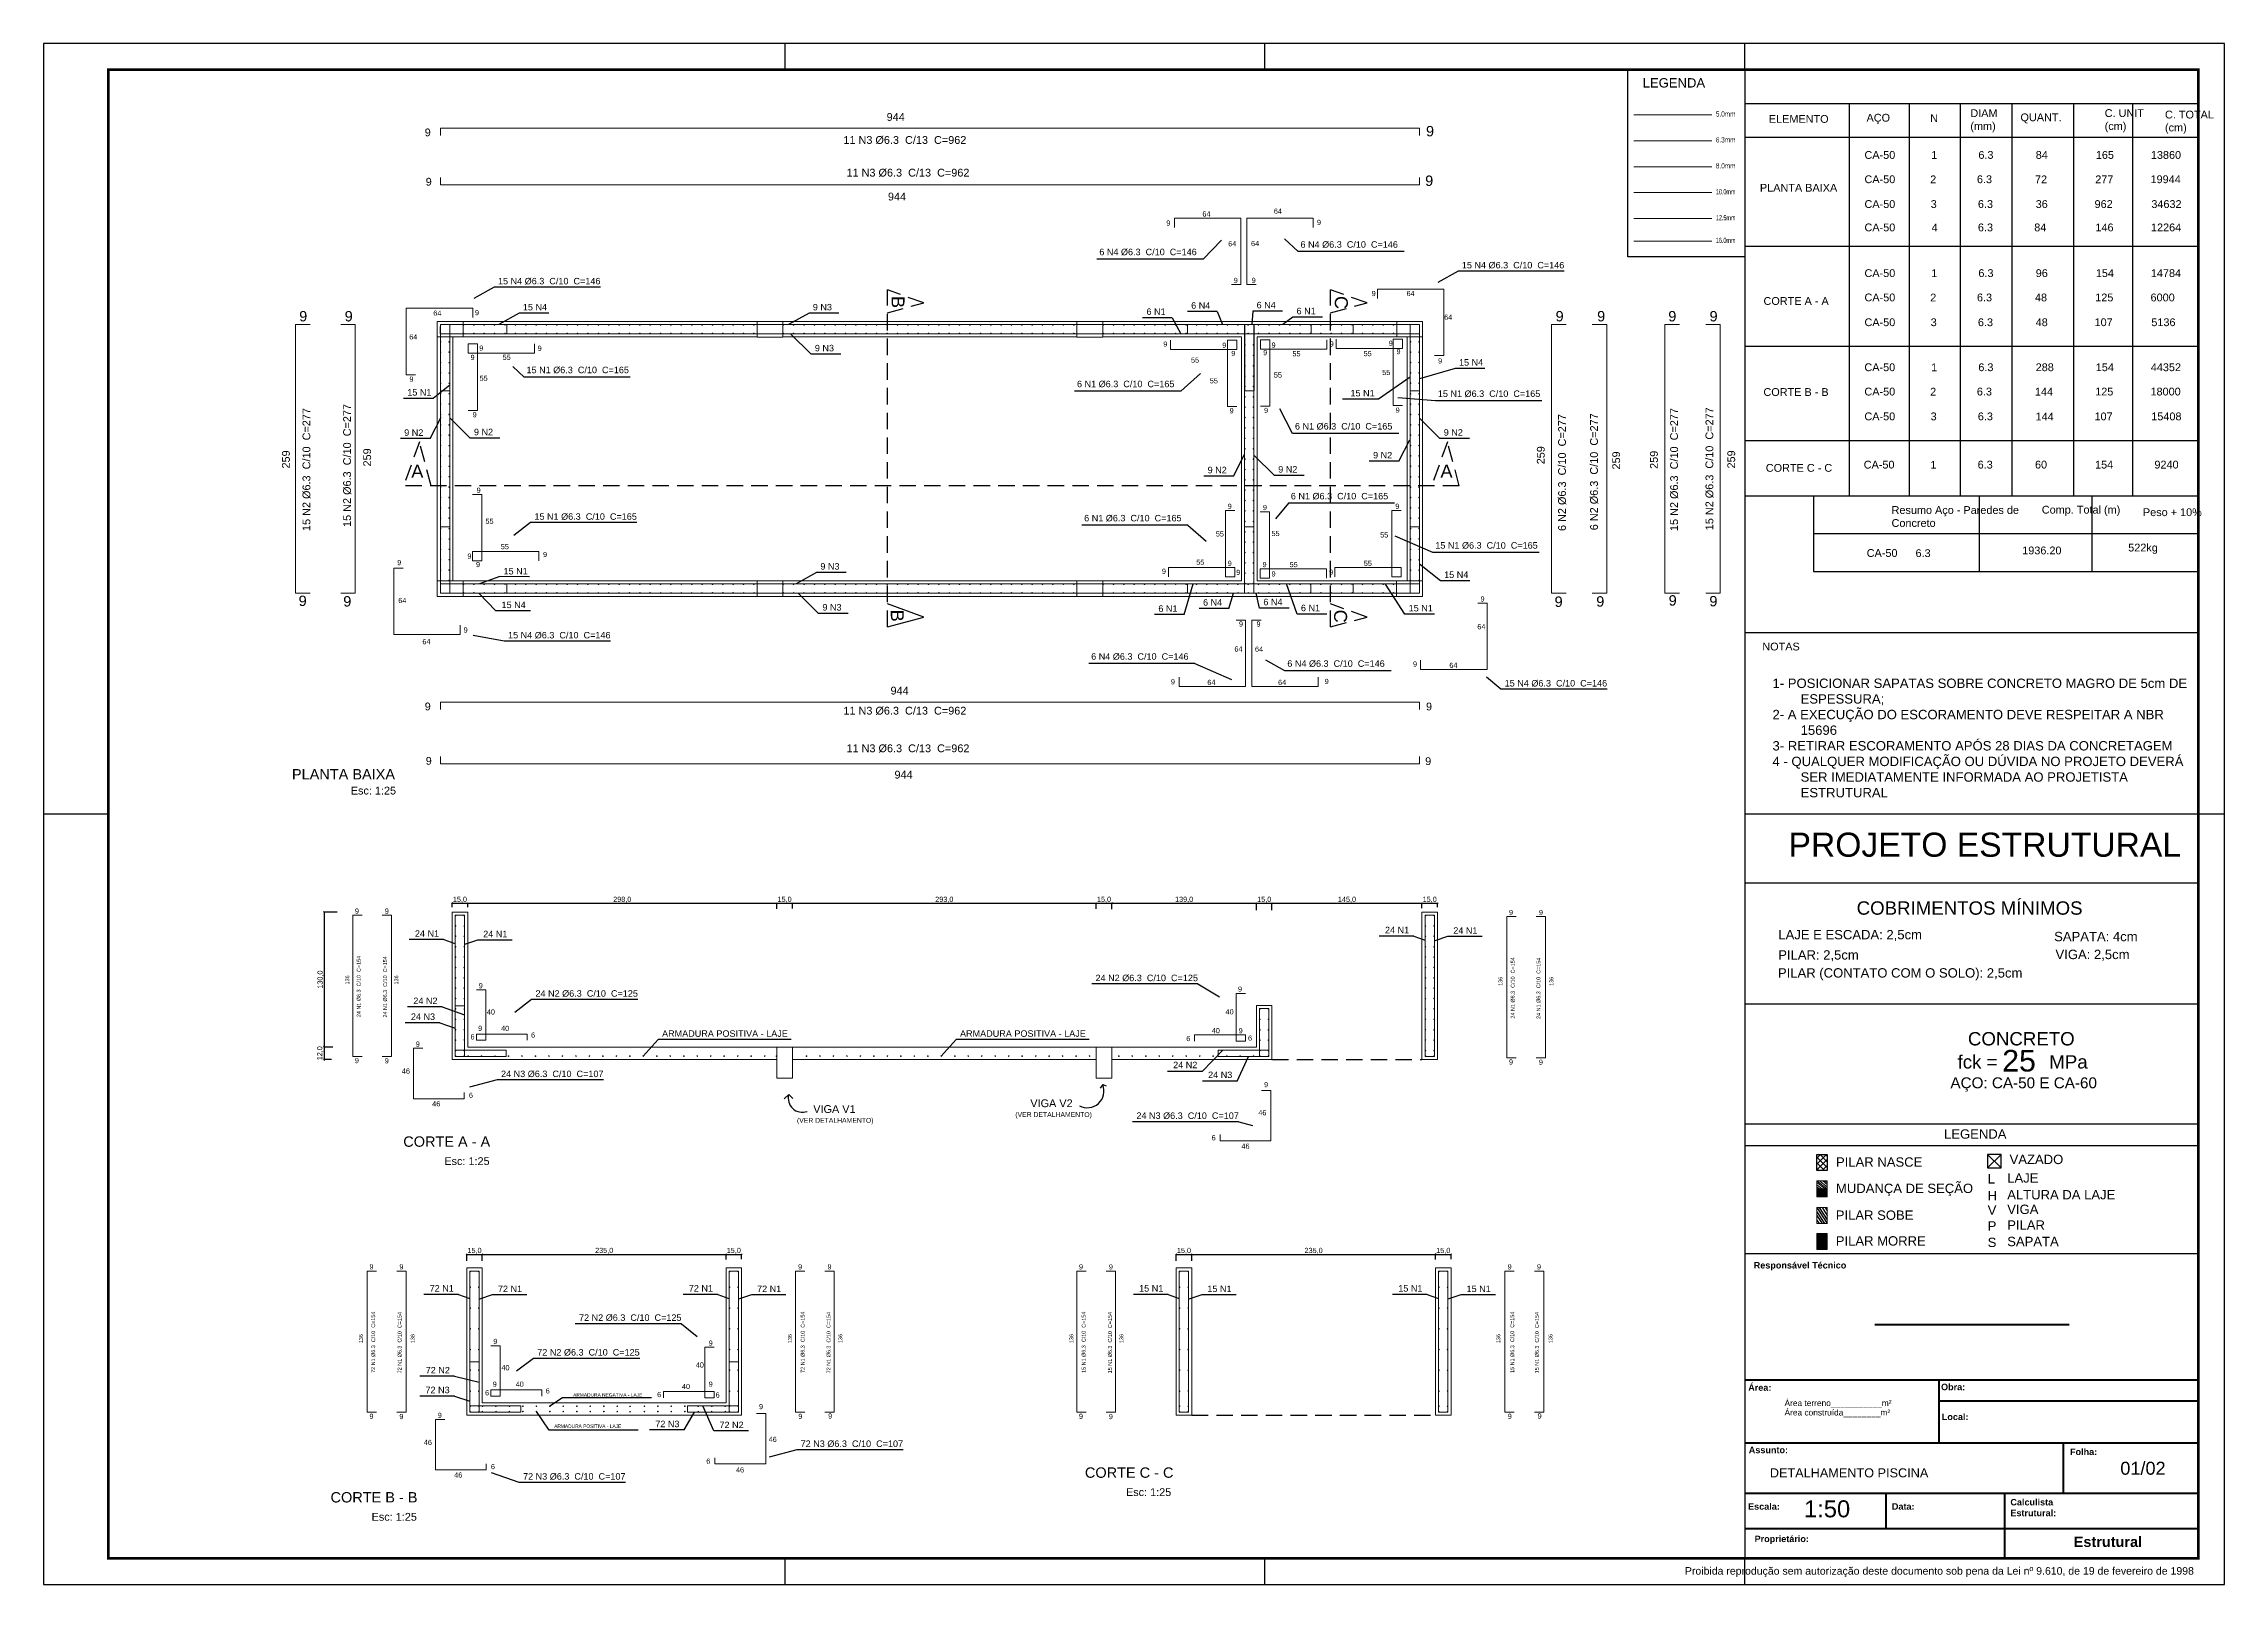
# Model space of a CAD drawing. Header units: centimetres. Extents: x 1386 to 1561, y 365 to 425.
# Drawn here: x 1386.2 to 1470.3, y 365.8 to 425.2 of the extents above; entities that cross this region are included whole.
import ezdxf
from ezdxf.enums import TextEntityAlignment as Align

# ---------------------------------------------------------------- set-up
doc = ezdxf.new("R2010")
doc.units = ezdxf.units.CM
doc.linetypes.add('HIDDEN', pattern=[9.525, 6.35, -3.175])
for name, color, linetype, lineweight in [('ARM_LONGITUDINAL_Ø10', 33, 'Continuous', 9), ('ARM_LONGITUDINAL_Ø12_5', 34, 'Continuous', 9), ('ARM_LONGITUDINAL_Ø16', 212, 'Continuous', 9), ('ARM_LONGITUDINAL_Ø6_3', 31, 'Continuous', 9), ('ARM_LONGITUDINAL_Ø8', 32, 'Continuous', 9), ('ARM_TRANSVERSAL_Ø5', 120, 'Continuous', 9), ('DT-Textos', 7, 'Continuous', 5), ('ELE_CONT_NOS', 122, 'Continuous', 9), ('G-ANNO-TEXT', 231, 'Continuous', 30), ('MUR_CARAS_HORMIGON', 5, 'Continuous', 9), ('PILAR_BETAO', 2, 'Continuous', 9)]:
    doc.layers.add(name, color=color, linetype=linetype, lineweight=lineweight)
for name, color, linetype in [('ARQ-FOLHA', 7, 'Continuous'), ('Bwc eletros móveis textos', 7, 'Continuous'), ('Camada 1', 7, 'Continuous'), ('COTA CYPE', 31, 'Continuous'), ('LINHAS GERAIS.', 7, 'Continuous'), ('PDF_1', 7, 'Continuous'), ('PDF_PILAR_BETAO', 7, 'Continuous'), ('PDF_Text', 7, 'Continuous')]:
    doc.layers.add(name, color=color, linetype=linetype)
doc.styles.add('Arial', font='arial.ttf', dxfattribs={"height": 2.9})
doc.styles.add('Arial_1', font='arial.ttf')
doc.styles.add('Arial_2', font='arial.ttf', dxfattribs={"height": 5})
doc.styles.add('Arial_3', font='arial.ttf', dxfattribs={"height": 2.3})
doc.styles.add('Arial_B', font='arialbd.ttf', dxfattribs={"height": 2.5})
doc.styles.add('Arial_B_1', font='arialbd.ttf', dxfattribs={"height": 4})
doc.styles.add('PDF Arial', font='arial.ttf')
doc.styles.get("Standard").update_dxf_attribs({"font": 'arial.ttf'})
doc.styles.add('TQS_ARIAL', font='arial.ttf')
doc.dimstyles.new('Copy of 1-50', dxfattribs={"dimscale": 0.05, "dimtxt": 4, "dimasz": 0.8, "dimexe": 0.1, "dimexo": 0.2, "dimgap": 0.3, "dimtad": 1, "dimdec": 1, "dimlfac": 50, "dimzin": 1, "dimtxsty": 'Standard', "dimblk": 'OBLIQUE', "dimcen": 10, "dimdle": 0.1, "dimclrd": 7, "dimclre": 8, "dimclrt": 256, "dimadec": 0, "dimazin": 2, "dimtfac": 1, "dimtdec": 1, "dimtmove": 2, "dimatfit": 0, "dimldrblk": 'OBLIQUE', "dimfxl": 0, "dimlwd": -1, "dimlwe": -1, "dimarcsym": 0})

msp = doc.modelspace()

# ---------------------------------------------------------------- texts
at = {"insert": (1452.7278, 370.303), "char_height": 0.35, "attachment_point": 1}
msp.add_mtext_dynamic_manual_height_columns('DETALHAMENTO PISCINA', width=11.829823, gutter_width=12.5, heights=[1.969], dxfattribs=at)
at = {"layer": 'Bwc eletros móveis textos', "color": 1}
for s, rotation, p in [('C', 269.972334, (1435.9517, 415.4984)), ('B', 269.972334, (1418.8579, 415.4984)), ('A', 359.972334, (1400.3367, 408.4942)), ('A', 359.972334, (1440.0265, 408.4971)), ('B', 269.972334, (1418.8292, 403.406)), ('C', 269.972334, (1435.9229, 403.406))]:
    msp.add_text(s, height=0.5, rotation=rotation, dxfattribs=at).set_placement(p)
at = {"layer": 'Camada 1', "color": 0, "lineweight": 25, "style": 'TQS_ARIAL'}
for s, height, p in [('LEGENDA', 0.36043, (1447.8257, 423.5364)), ('PROJETO ESTRUTURAL', 0.928807, (1453.4485, 393.8808)), ('COBRIMENTOS MÍNIMOS', 0.514893, (1456.076, 391.6458)), ('PILAR: 2,5cm', 0.360425, (1453.0509, 389.9155)), ('LAJE E ESCADA: 2,5cm', 0.360425, (1453.0553, 390.6965)), ('SAPATA: 4cm', 0.360425, (1463.6915, 390.6231)), ('VIGA: 2,5cm', 0.360425, (1463.744, 389.9337)), ('PILAR (CONTATO COM O SOLO): 2,5cm', 0.360425, (1453.0397, 389.2222)), ('CONCRETO', 0.51489, (1460.3673, 386.6052)), ('fck =          MPa', 0.514893, (1459.9674, 385.7148)), ('25', 0.83413, (1461.6909, 385.6006)), ('AÇO: CA-50 E CA-60', 0.420812, (1459.6911, 384.9543)), ('LEGENDA', 0.36043, (1459.4469, 383.0109)), ('PILAR NASCE', 0.360425, (1455.2789, 381.9304)), ('VAZADO', 0.36043, (1461.9734, 382.0311)), ('MUDANÇA DE SEÇÃO', 0.360425, (1455.2789, 380.9158)), ('L', 0.3604, (1461.1286, 381.2825)), ('H', 0.3604, (1461.1286, 380.6372)), ('ALTURA DA LAJE', 0.360425, (1461.8826, 380.6704)), ('LAJE', 0.36043, (1461.8826, 381.3158)), ('PILAR SOBE', 0.36043, (1455.2705, 379.8826)), ('V', 0.3604, (1461.1286, 380.0751)), ('VIGA', 0.36043, (1461.8826, 380.1084)), ('P', 0.3604, (1461.1286, 379.4676)), ('PILAR', 0.36043, (1461.8826, 379.5009)), ('PILAR MORRE', 0.360425, (1455.2705, 378.8897)), ('S', 0.3604, (1461.1286, 378.8334)), ('SAPATA', 0.36043, (1461.8826, 378.8667))]:
    msp.add_text(s, height=height, dxfattribs=at).set_placement(p)
at = {"layer": 'DT-Textos'}
for s, height, p in [('944', 0.3, (1418.6682, 422.2499)), ('9', 0.3, (1400.8538, 421.6562)), ('11 N3 Ø6.3  C/13  C=962', 0.3, (1417.0008, 421.3635)), ('9', 0.4, (1439.4673, 421.6538)), ('9', 0.3, (1400.8923, 419.7542)), ('11 N3 Ø6.3  C/13  C=962', 0.3, (1417.1198, 420.1036)), ('9', 0.4, (1439.4356, 419.7425)), ('944', 0.3, (1418.7181, 419.1824)), ('64', 0.2, (1433.5998, 418.6691)), ('9', 0.2, (1429.4542, 418.2118)), ('64', 0.2, (1430.8455, 418.5607)), ('9', 0.2, (1435.2617, 418.2352)), ('6 N4 Ø6.3  C/10  C=146', 0.25, (1426.8691, 417.0712)), ('64', 0.2, (1431.8389, 417.414)), ('64', 0.2, (1432.7211, 417.4209)), ('6 N4 Ø6.3  C/10  C=146', 0.25, (1434.6282, 417.3601)), ('15 N4 Ø6.3  C/10  C=146', 0.25, (1440.8506, 416.5628)), ('15 N4 Ø6.3  C/10  C=146', 0.25, (1403.6797, 415.947)), ('9', 0.2, (1432.054, 415.9994)), ('9', 0.2, (1432.7454, 415.9994)), ('9', 0.2, (1437.3722, 415.4936)), ('64', 0.2, (1438.7162, 415.4948)), ('9', 0.4, (1396.0122, 414.5194)), ('9', 0.4, (1397.7668, 414.5194)), ('64', 0.2, (1401.1869, 414.7386)), ('9', 0.2, (1402.7915, 414.7593)), ('15 N4 ', 0.25, (1404.6395, 414.9436)), ('9 N3 ', 0.25, (1415.8214, 414.9436)), ('6 N1', 0.25, (1428.6882, 414.7709)), ('6 N4', 0.25, (1430.4116, 415.0086)), ('6 N4', 0.25, (1432.9352, 415.0235)), ('6 N1', 0.25, (1434.4752, 414.7937)), ('64', 0.2, (1440.1676, 414.5824)), ('9', 0.4, (1444.4652, 414.5194)), ('9', 0.4, (1446.0672, 414.5194)), ('9', 0.4, (1448.8108, 414.5194)), ('9', 0.4, (1450.4024, 414.5194)), ('64', 0.2, (1400.2585, 413.8241)), ('9', 0.2, (1438.0315, 413.576)), ('9', 0.2, (1402.6208, 413.0313)), ('9', 0.2, (1402.957, 413.3885)), ('55', 0.2, (1403.8578, 413.0356)), ('9', 0.2, (1405.2098, 413.3829)), ('9 N3 ', 0.25, (1415.8993, 413.3653)), ('9', 0.2, (1429.3366, 413.5423)), ('55', 0.2, (1430.4051, 412.9269)), ('9', 0.2, (1431.6076, 413.4974)), ('9', 0.2, (1431.9607, 413.1823)), ('9', 0.2, (1433.1888, 413.216)), ('9', 0.2, (1433.5115, 413.5059)), ('55', 0.2, (1434.3172, 413.1725)), ('9', 0.2, (1435.7535, 413.5497)), ('55', 0.2, (1437.061, 413.1785)), ('9', 0.2, (1438.33, 413.2557)), ('9', 0.2, (1439.9349, 412.898)), ('15 N4 ', 0.25, (1440.7405, 412.8141)), ('9', 0.2, (1400.2652, 412.1909)), ('55', 0.2, (1402.9699, 412.2295)), ('15 N1 Ø6.3  C/10  C=165', 0.25, (1404.7795, 412.5225)), ('6 N1 Ø6.3  C/10  C=165', 0.25, (1426.009, 411.9818)), ('55', 0.2, (1431.1308, 412.1304)), ('55', 0.2, (1433.6005, 412.351)), ('55', 0.2, (1437.7802, 412.451)), ('15 N1 ', 0.25, (1400.1812, 411.6596)), ('15 N1 ', 0.25, (1436.555, 411.6272)), ('15 N1 Ø6.3  C/10  C=165', 0.25, (1439.9254, 411.607)), ('9', 0.2, (1402.7004, 410.8221)), ('9', 0.2, (1431.8923, 410.9737)), ('9', 0.2, (1433.2234, 410.9873)), ('6 N1 Ø6.3  C/10  C=165', 0.25, (1434.4138, 410.3504)), ('9', 0.2, (1438.2953, 410.9972)), ('9 N2', 0.25, (1400.0626, 410.1068)), ('9 N2', 0.25, (1402.7524, 410.1304)), ('9 N2', 0.25, (1440.1522, 410.1139)), ('9 N2', 0.25, (1431.0468, 408.664)), ('9 N2', 0.25, (1433.7683, 408.6896)), ('9 N2', 0.25, (1437.427, 409.2374)), ('9', 0.2, (1402.8566, 407.9094)), ('6 N1 Ø6.3  C/10  C=165', 0.25, (1434.2554, 407.6579)), ('15 N1 Ø6.3  C/10  C=165', 0.25, (1405.0848, 406.8714)), ('6 N1 Ø6.3  C/10  C=165', 0.25, (1426.2847, 406.8096)), ('9', 0.2, (1431.8209, 407.2902)), ('9', 0.2, (1433.178, 407.2442)), ('9', 0.2, (1438.2829, 407.2917)), ('55', 0.2, (1403.1968, 406.7135)), ('55', 0.2, (1431.3626, 406.2274)), ('55', 0.2, (1433.5097, 406.2424)), ('55', 0.2, (1437.7014, 406.1885)), ('9', 0.2, (1402.5007, 405.3706)), ('55', 0.2, (1403.7882, 405.7384)), ('9', 0.2, (1405.4184, 405.4325)), ('15 N1 Ø6.3  C/10  C=165', 0.25, (1439.8262, 405.7591)), ('9', 0.2, (1399.7932, 405.1205)), ('9', 0.2, (1402.8323, 405.0463)), ('15 N1', 0.25, (1403.8929, 404.7628)), ('9 N3 ', 0.25, (1416.1124, 404.9508)), ('9', 0.2, (1429.282, 404.784)), ('55', 0.2, (1430.6092, 405.1351)), ('9', 0.2, (1431.8209, 405.0902)), ('9', 0.2, (1432.1483, 404.7438)), ('9', 0.2, (1433.1639, 405.0442)), ('9', 0.2, (1433.5114, 404.6842)), ('55', 0.2, (1434.2076, 405.0454)), ('9', 0.2, (1435.7302, 404.7497)), ('55', 0.2, (1437.07, 405.093)), ('15 N4', 0.25, (1440.1683, 404.6292)), ('9', 0.4, (1395.9918, 403.5464)), ('9', 0.4, (1397.7129, 403.5262)), ('64', 0.2, (1399.8353, 403.6601)), ('15 N4 ', 0.25, (1403.8167, 403.4649)), ('6 N4', 0.25, (1430.8694, 403.5608)), ('6 N4', 0.25, (1433.196, 403.5756)), ('9', 0.2, (1441.5708, 403.7186)), ('9', 0.4, (1444.4269, 403.5132)), ('9', 0.4, (1446.0331, 403.5232)), ('9', 0.4, (1448.8252, 403.5632)), ('9', 0.4, (1450.396, 403.5332)), ('9 N3 ', 0.25, (1416.1903, 403.3724)), ('6 N1', 0.25, (1429.1459, 403.323)), ('9', 0.2, (1432.2552, 402.7549)), ('9', 0.2, (1432.931, 402.7512)), ('6 N1', 0.25, (1434.6445, 403.3459)), ('15 N1', 0.25, (1438.8003, 403.3377)), ('64', 0.2, (1441.448, 402.6481)), ('64', 0.2, (1400.7645, 402.0718)), ('9', 0.2, (1402.3538, 402.522)), ('15 N4 Ø6.3  C/10  C=146', 0.25, (1404.0682, 402.2974)), ('6 N4 Ø6.3  C/10  C=146', 0.25, (1426.5553, 401.4758)), ('64', 0.2, (1432.0797, 401.7894)), ('64', 0.2, (1432.8734, 401.7817)), ('6 N4 Ø6.3  C/10  C=146', 0.25, (1434.1194, 401.2027)), ('9', 0.2, (1438.9662, 401.2078)), ('64', 0.2, (1440.3686, 401.1598)), ('944', 0.3, (1418.8181, 400.1349)), ('9', 0.2, (1429.6291, 400.5257)), ('64', 0.2, (1431.0359, 400.5017)), ('64', 0.2, (1433.7638, 400.5017)), ('9', 0.2, (1435.558, 400.5384)), ('15 N4 Ø6.3  C/10  C=146', 0.25, (1442.5021, 400.4435)), ('9', 0.3, (1400.8538, 399.5255)), ('11 N3 Ø6.3  C/13  C=962', 0.3, (1417.0008, 399.3613)), ('9', 0.3, (1439.4673, 399.523)), ('11 N3 Ø6.3  C/13  C=962', 0.3, (1417.1198, 397.9103)), ('9', 0.3, (1400.8923, 397.4273)), ('944', 0.3, (1418.9697, 396.8956)), ('9', 0.3, (1439.4356, 397.4157)), ('9', 0.2, (1398.1607, 391.6858)), ('9', 0.2, (1399.3156, 391.6858)), ('24 N1', 0.25, (1437.8862, 390.9289)), ('24 N1', 0.25, (1440.5195, 390.9102)), ('9', 0.2, (1442.6676, 391.6306)), ('9', 0.2, (1443.8225, 391.6306)), ('24 N1', 0.25, (1400.4757, 390.7955)), ('24 N1', 0.25, (1403.109, 390.7768)), ('9', 0.2, (1402.936, 388.8097)), ('24 N2 Ø6.3  C/10  C=125', 0.25, (1405.1252, 388.4844)), ('24 N2 Ø6.3  C/10  C=125', 0.25, (1426.7232, 389.0835)), ('9', 0.2, (1432.2166, 388.6745)), ('24 N3', 0.25, (1400.3209, 387.5886)), ('24 N2', 0.25, (1400.4154, 388.2001)), ('40', 0.2, (1403.2502, 387.7972)), ('40', 0.2, (1431.737, 387.8026)), ('6', 0.2, (1402.6194, 386.8339)), ('9', 0.2, (1402.9139, 387.1628)), ('40', 0.2, (1403.8004, 387.1628)), ('6', 0.2, (1404.9559, 386.9048)), ('ARMADURA POSITIVA - LAJE', 0.25, (1410.0069, 386.9386)), ('ARMADURA POSITIVA - LAJE', 0.25, (1421.4982, 386.9386)), ('6', 0.2, (1430.2243, 386.7717)), ('40', 0.2, (1431.2072, 387.0758)), ('9', 0.2, (1432.2427, 387.0745)), ('6', 0.2, (1432.6045, 386.7881)), ('9', 0.2, (1398.1607, 385.9236)), ('9', 0.2, (1399.3145, 385.9146)), ('9', 0.2, (1400.5098, 386.5578)), ('9', 0.2, (1442.6676, 385.8684)), ('9', 0.2, (1443.8214, 385.8594)), ('46', 0.2, (1399.9719, 385.5168)), ('24 N3 Ø6.3  C/10  C=107', 0.25, (1403.7981, 385.385)), ('24 N2', 0.25, (1429.7163, 385.7279)), ('24 N3', 0.25, (1431.066, 385.3474)), ('9', 0.2, (1433.2252, 384.9959)), ('46', 0.2, (1401.143, 384.2575)), ('6', 0.2, (1402.5578, 384.5838)), ('VIGA V2', 0.3, (1424.2085, 384.2262)), ('(VER DETALHAMENTO)', 0.188312, (1415.21, 383.6229)), ('VIGA V1 ', 0.3, (1415.8381, 384.0026)), ('(VER DETALHAMENTO)', 0.188312, (1423.631, 383.8452)), ('24 N3 Ø6.3  C/10  C=107', 0.25, (1428.3002, 383.7728)), ('46', 0.2, (1433.0029, 383.9142)), ('6', 0.2, (1431.2027, 382.9477)), ('46', 0.2, (1432.352, 382.6217)), ('9', 0.2, (1398.7234, 377.9696)), ('9', 0.2, (1399.8783, 377.9696)), ('9', 0.2, (1415.2539, 377.9696)), ('9', 0.2, (1416.3871, 377.9696)), ('9', 0.2, (1426.0835, 377.9696)), ('9', 0.2, (1427.2384, 377.9696)), ('9', 0.2, (1442.614, 377.9696)), ('9', 0.2, (1443.7472, 377.9696)), ('72 N1', 0.25, (1401.0445, 377.1155)), ('72 N1', 0.25, (1403.6777, 377.0969)), ('72 N1', 0.25, (1411.0384, 377.1155)), ('72 N1', 0.25, (1413.6716, 377.0969)), ('15 N1', 0.25, (1428.4045, 377.1155)), ('15 N1', 0.25, (1431.0378, 377.0969)), ('15 N1', 0.25, (1438.3985, 377.1155)), ('15 N1', 0.25, (1441.0317, 377.0969)), ('72 N2 Ø6.3  C/10  C=125', 0.25, (1406.8051, 375.987)), ('9', 0.2, (1403.4987, 375.0935)), ('9', 0.2, (1411.8046, 375.0306)), ('40', 0.2, (1403.8129, 374.081)), ('72 N2 Ø6.3  C/10  C=125', 0.25, (1405.1936, 374.6502)), ('40', 0.2, (1411.3082, 374.1868)), ('72 N3', 0.25, (1400.8839, 373.198)), ('72 N2', 0.25, (1400.8923, 373.9616)), ('9', 0.2, (1403.4766, 373.4466)), ('40', 0.2, (1404.3631, 373.4466)), ('40', 0.2, (1410.774, 373.3567)), ('9', 0.2, (1411.8046, 373.4466)), ('6', 0.2, (1403.1821, 373.1177)), ('6', 0.2, (1405.5185, 373.1886)), ('ARMADURA NEGATIVA - LAJE ', 0.133306, (1406.5773, 373.0658)), ('6', 0.2, (1409.816, 373.0473)), ('6', 0.2, (1412.0725, 373.0277)), ('9', 0.2, (1413.7456, 372.5813)), ('9', 0.2, (1398.7234, 372.2074)), ('9', 0.2, (1399.8772, 372.1984)), ('9', 0.2, (1401.3583, 372.2434)), ('ARMADURA POSITIVA - LAJE ', 0.133306, (1405.8474, 371.8598)), ('72 N3', 0.25, (1409.7453, 371.888)), ('72 N2', 0.25, (1412.2211, 371.8506)), ('9', 0.2, (1415.2614, 372.2062)), ('9', 0.2, (1416.4121, 372.22)), ('9', 0.2, (1426.0835, 372.2074)), ('9', 0.2, (1427.2372, 372.1984)), ('9', 0.2, (1442.6214, 372.2062)), ('9', 0.2, (1443.7721, 372.22)), ('46', 0.2, (1400.8204, 371.2023)), ('46', 0.2, (1414.1199, 371.3195)), ('72 N3 Ø6.3  C/10  C=107', 0.25, (1415.3507, 371.1265)), ('46', 0.2, (1401.9915, 369.9431)), ('6', 0.2, (1403.4062, 370.2694)), ('72 N3 Ø6.3  C/10  C=107', 0.25, (1404.6465, 369.866)), ('6', 0.2, (1411.7132, 370.4787)), ('46', 0.2, (1412.8592, 370.1427))]:
    msp.add_text(s, height=height, dxfattribs=at).set_placement(p)
for s, width, p, p2 in [('5.0mm', 0.885362, (1450.6467, 422.4175), (1451.4027, 422.4175)), ('6.3mm', 0.885362, (1450.6467, 421.4175), (1451.4027, 421.4175)), ('8.0mm', 0.885362, (1450.6467, 420.4175), (1451.4027, 420.4175)), ('10.0mm', 0.749051, (1450.6467, 419.4175), (1451.4027, 419.4175)), ('12.5mm', 0.749051, (1450.6467, 418.4175), (1451.4027, 418.4175)), ('16.0mm', 0.749051, (1450.6467, 417.5448), (1451.4027, 417.5448))]:
    msp.add_text(s, height=0.2, dxfattribs=dict(at, width=width)).set_placement(p, p2, align=Align.FIT)
for s, height, p in [('15 N2 Ø6.3  C/10  C=277', 0.3, (1398.0097, 406.5945)), ('15 N2 Ø6.3  C/10  C=277', 0.3, (1396.4423, 406.4379)), ('6 N2 Ø6.3  C/10  C=277', 0.3, (1444.8637, 406.4379)), ('6 N2 Ø6.3  C/10  C=277', 0.3, (1446.0972, 406.4676)), ('15 N2 Ø6.3  C/10  C=277', 0.3, (1449.1855, 406.4379)), ('15 N2 Ø6.3  C/10  C=277', 0.3, (1450.5472, 406.4676)), ('259', 0.3, (1398.7849, 408.9262)), ('259', 0.3, (1444.0438, 409.0094)), ('259', 0.3, (1395.6518, 408.8479)), ('259', 0.3, (1446.9516, 408.8098)), ('259', 0.3, (1448.4078, 408.8327)), ('259', 0.3, (1451.39, 408.849)), ('24 N1 Ø6.3  C/10  C=154', 0.149451, (1398.3832, 387.6969)), ('24 N1 Ø6.3  C/10  C=154', 0.149451, (1399.4008, 387.6821)), ('24 N1 Ø6.3  C/10  C=154', 0.149451, (1442.8868, 387.6417)), ('24 N1 Ø6.3  C/10  C=154', 0.149451, (1443.879, 387.6269)), ('136', 0.14945, (1397.9421, 388.9586)), ('136', 0.14945, (1399.8326, 388.9586)), ('136', 0.14945, (1442.4128, 388.9034)), ('136', 0.14945, (1444.3789, 388.9034)), ('72 N1 Ø6.3  C/10  C=154', 0.149451, (1398.9426, 373.9808)), ('72 N1 Ø6.3  C/10  C=154', 0.149451, (1399.9589, 373.966)), ('72 N1 Ø6.3  C/10  C=154', 0.149451, (1415.5058, 373.9808)), ('72 N1 Ø6.3  C/10  C=154', 0.149451, (1416.5004, 373.966)), ('15 N1 Ø6.3  C/10  C=154', 0.149451, (1426.3407, 373.9808)), ('15 N1 Ø6.3  C/10  C=154', 0.149451, (1427.3522, 373.966)), ('15 N1 Ø6.3  C/10  C=154', 0.149451, (1442.8692, 373.9808)), ('15 N1 Ø6.3  C/10  C=154', 0.149451, (1443.8186, 373.966)), ('136', 0.14945, (1398.4696, 375.1277)), ('136', 0.14945, (1400.4659, 375.1277)), ('136', 0.14945, (1415.0088, 375.1277)), ('136', 0.14945, (1416.9562, 375.1277)), ('136', 0.14945, (1425.8675, 375.1277)), ('136', 0.14945, (1427.7962, 375.1277)), ('136', 0.14945, (1442.3303, 375.1277)), ('136', 0.14945, (1444.3449, 375.1277))]:
    msp.add_text(s, height=height, rotation=90, dxfattribs=at).set_placement(p)
at = {"layer": 'G-ANNO-TEXT', "color": 7, "attachment_point": 1}
for s, insert, char_height, width, style in [('Responsável Técnico ', (1452.1057, 378.256), 0.25, 4.417298, 'Arial_B'), ('Área:', (1451.8942, 373.5404), 0.25, 1.074261, 'Arial_B'), ('Obra:', (1459.3302, 373.564), 0.25, 1.122362, 'Arial_B'), ('Área terreno___________m²', (1453.2948, 372.9333), 0.23, 5.659914, 'Arial_3'), ('Área construída________m²', (1453.2948, 372.5695), 0.23, 6.197044, 'Arial_3'), ('Local:', (1459.36, 372.4127), 0.25, 1.234599, 'Arial_B'), ('Assunto:', (1451.9155, 371.1344), 0.25, 1.811814, 'Arial_B'), ('Folha:', (1464.3038, 371.0632), 0.25, 1.258649, 'Arial_B'), ('01/02', (1466.2435, 370.5552), 0.5, 2.164556, 'Arial_2'), ('Escala:', (1451.8887, 368.9572), 0.25, 1.467088, 'Arial_B'), ('1:50', (1454.0453, 369.0683), 0.65491, 10.080639, 'Arial_1'), ('Data:', (1457.4343, 368.9572), 0.25, 1.050211, 'Arial_B'), ('Calculista Estrutural:', (1462.0038, 369.1215), 0.25, 2.176767, 'Arial_B'), ('Proprietário: ', (1452.1394, 367.7075), 0.25, 2.661602, 'Arial_B'), ('Estrutural', (1464.4458, 367.6708), 0.4, 3.214767, 'Arial_B_1'), ('Proibida reprodução sem autorização deste documento sob pena da Lei nº 9.610, de 19 de fevereiro de 1998', (1449.4532, 366.4932), 0.29, 23.770034, 'Arial')]:
    msp.add_mtext(s, dxfattribs=dict(at, insert=insert, char_height=char_height, width=width, style=style))
at = {"layer": 'PDF_Text', "attachment_point": 7, "style": 'PDF Arial'}
for s, insert, char_height in [('ELEMENTO', (1452.6883, 422.1711), 0.3), ('AÇO', (1456.4559, 422.1286), 0.3), ('N', (1458.9114, 422.2041), 0.3), ('DIAM\\P(mm)', (1460.4601, 421.8072), 0.3), ('QUANT.', (1462.3944, 422.1536), 0.3), ('C. UNIT\\P(cm)', (1465.6411, 421.8098), 0.3), ('C. TOTAL\\P(cm)', (1467.9668, 421.7528), 0.3), ('CA-50', (1456.3775, 420.7823), 0.3), ('1', (1458.9495, 420.7823), 0.3), ('6.3', (1460.7705, 420.7823), 0.3), ('84', (1462.9822, 420.7823), 0.3), ('165', (1465.2991, 420.7823), 0.3), ('13860', (1467.4215, 420.7823), 0.3), ('PLANTA BAIXA', (1452.3457, 419.5216), 0.3), ('CA-50', (1456.3775, 419.8447), 0.3), ('2', (1458.9119, 419.8447), 0.3), ('6.3', (1460.7142, 419.8447), 0.3), ('72', (1462.9523, 419.8447), 0.3), ('277', (1465.2769, 419.8447), 0.3), ('19944', (1467.4098, 419.8447), 0.3), ('CA-50', (1456.3775, 418.8884), 0.3), ('3', (1458.9307, 418.8884), 0.3), ('6.3', (1460.7517, 418.8884), 0.3), ('36', (1462.9801, 418.8884), 0.3), ('962', (1465.2507, 418.8884), 0.3), ('34632', (1467.4403, 418.8884), 0.3), ('CA-50', (1456.3775, 417.9883), 0.3), ('4', (1458.9683, 417.9883), 0.3), ('6.3', (1460.7517, 417.9883), 0.3), ('84', (1462.9249, 417.9883), 0.3), ('146', (1465.2838, 417.9883), 0.3), ('12264', (1467.4259, 417.9883), 0.3), ('CA-50', (1456.3775, 416.2259), 0.3), ('1', (1458.9495, 416.2259), 0.3), ('6.3', (1460.7705, 416.2259), 0.3), ('96', (1462.9822, 416.2259), 0.3), ('154', (1465.2991, 416.2259), 0.3), ('14784', (1467.4215, 416.2259), 0.3), ('CORTE A - A', (1452.4837, 415.1518), 0.3), ('CA-50', (1456.3775, 415.2884), 0.3), ('2', (1458.9119, 415.2884), 0.3), ('6.3', (1460.7142, 415.2884), 0.3), ('48', (1462.9523, 415.2884), 0.3), ('125', (1465.2769, 415.2884), 0.3), ('6000', (1467.4098, 415.2884), 0.3), ('CA-50', (1456.3775, 414.332), 0.3), ('3', (1458.9307, 414.332), 0.3), ('6.3', (1460.7517, 414.332), 0.3), ('48', (1462.9801, 414.332), 0.3), ('107', (1465.2507, 414.332), 0.3), ('5136', (1467.4403, 414.332), 0.3), ('CA-50', (1456.375, 412.5968), 0.3), ('1', (1458.947, 412.5968), 0.3), ('6.3', (1460.7681, 412.5968), 0.3), ('288', (1462.9798, 412.5968), 0.3), ('154', (1465.2966, 412.5968), 0.3), ('44352', (1467.4191, 412.5968), 0.3), ('CORTE B - B', (1452.4805, 411.6423), 0.3), ('CA-50', (1456.375, 411.6592), 0.3), ('2', (1458.9095, 411.6592), 0.3), ('6.3', (1460.7118, 411.6592), 0.3), ('144', (1462.9498, 411.6592), 0.3), ('125', (1465.2745, 411.6592), 0.3), ('18000', (1467.4074, 411.6592), 0.3), ('CA-50', (1456.375, 410.7029), 0.3), ('3', (1458.9283, 410.7029), 0.3), ('6.3', (1460.7493, 410.7029), 0.3), ('144', (1462.9777, 410.7029), 0.3), ('107', (1465.2482, 410.7029), 0.3), ('15408', (1467.4379, 410.7029), 0.3), ('CORTE C - C', (1452.5722, 408.7181), 0.3), ('CA-50', (1456.3478, 408.843), 0.3), ('1', (1458.9198, 408.843), 0.3), ('6.3', (1460.7409, 408.843), 0.3), ('60', (1462.9526, 408.843), 0.3), ('154', (1465.2694, 408.843), 0.3), ('9240', (1467.5585, 408.843), 0.3), ('Resumo Aço - Paredes de \\PConcreto', (1457.4219, 406.5932), 0.3), ('Comp. Total (m)', (1463.216, 407.0202), 0.3), ('Peso + 10%', (1467.1156, 407.0092), 0.3), ('CA-50', (1456.4629, 405.4355), 0.3), ('6.3', (1458.347, 405.4304), 0.3), ('1936.20', (1462.4607, 405.5347), 0.3), ('522kg', (1466.5492, 405.5584), 0.3), ('NOTAS', (1452.4374, 401.8297), 0.3), ('PLANTA BAIXA ', (1395.7345, 396.8609), 0.4), ('Esc: 1:25', (1398.0011, 396.2756), 0.3), ('CORTE A - A', (1400.0268, 382.6931), 0.4), ('Esc: 1:25', (1401.6095, 381.9913), 0.3), ('CORTE C - C', (1426.3145, 369.9317), 0.4), ('CORTE B - B', (1397.2229, 368.9798), 0.4), ('Esc: 1:25', (1427.8971, 369.2299), 0.3), ('Esc: 1:25', (1398.8055, 368.2779), 0.3)]:
    msp.add_mtext(s, dxfattribs=dict(at, insert=insert, char_height=char_height))
at = {"layer": 'PDF_Text', "insert": (1452.4694, 396.1652), "char_height": 0.3614, "width": 16.631261, "attachment_point": 7, "style": 'PDF Arial'}
msp.add_mtext('{\\W2.576449; }1- POSICIONAR SAPATAS SOBRE CONCRETO MAGRO DE 5cm DE \\P{\\W5.1529;  }ESPESSURA;\\P{\\W2.576449; }2- A EXECUÇÃO DO ESCORAMENTO DEVE RESPEITAR A NBR \\P{\\W5.1529;  }15696\\P{\\W2.576449; }3- RETIRAR ESCORAMENTO APÓS 28 DIAS DA CONCRETAGEM\\P{\\W2.576449; }4 - QUALQUER MODIFICAÇÃO OU DÚVIDA NO PROJETO DEVERÁ \\P{\\W5.1529;  }SER IMEDIATAMENTE INFORMADA AO PROJETISTA \\P{\\W5.1529;  }ESTRUTURAL', dxfattribs=at)

# ---------------------------------------------------------------- blocks, each defined once
blk = doc.blocks.new('FOLHA A1')
at = {"layer": 'ARQ-FOLHA'}
for p, q in [((841, 0), (0, 0)), ((0, 0), (0, -594)), ((286, -10), (286, 0)), ((471, -10), (471, 0)), ((656, -10), (656, 0)), ((841, -594), (841, 0)), ((0, -297), (25, -297)), ((831, -297), (841, -297)), ((286, -594), (286, -584)), ((471, -594), (471, -584)), ((656, -594), (656, -584)), ((0, -594), (841, -594))]:
    blk.add_line(p, q, dxfattribs=at)
at = {"layer": 'ARQ-FOLHA', "const_width": 1}
blk.add_lwpolyline([(25, -10), (25, -584), (831, -584), (831, -10), (25, -10)], dxfattribs=at)
blk = doc.blocks.new('_OBLIQUE')
at = {"color": 0, "linetype": 'ByBlock'}
blk.add_line((-0.5, -0.5), (0.5, 0.5), dxfattribs=at)
blk = doc.blocks.new('*D123')
at = {"layer": 'COTA CYPE', "color": 7}
blk.add_line((1402.469, 378.548), (1403.079, 378.548), dxfattribs=at)
at = {"layer": 'COTA CYPE', "color": 8}
for p, q in [((1402.474, 378.306), (1402.474, 378.553)), ((1403.074, 378.306), (1403.074, 378.553))]:
    blk.add_line(p, q, dxfattribs=at)
at = {"layer": 'Defpoints', "color": 0}
for p in [(1403.074, 378.548), (1402.474, 378.296), (1403.074, 378.296)]:
    blk.add_point(p, dxfattribs=at)
at = {"layer": 'COTA CYPE', "color": 7, "xscale": 0.04000000000000001, "yscale": 0.04000000000000001, "zscale": 0.04000000000000001, "rotation": 180}
blk.add_blockref('_OBLIQUE', (1402.474, 378.548), dxfattribs=at)
at = {"layer": 'COTA CYPE', "color": 7, "xscale": 0.04000000000000001, "yscale": 0.04000000000000001, "zscale": 0.04000000000000001}
blk.add_blockref('_OBLIQUE', (1403.074, 378.548), dxfattribs=at)
at = {"layer": 'COTA CYPE', "insert": (1402.774, 378.684), "char_height": 0.2, "attachment_point": 5}
blk.add_mtext('15,0', dxfattribs=at)
blk = doc.blocks.new('*D124')
at = {"layer": 'COTA CYPE', "color": 7}
blk.add_line((1403.069, 378.548), (1412.479, 378.548), dxfattribs=at)
at = {"layer": 'COTA CYPE', "color": 8}
for p, q in [((1403.074, 378.306), (1403.074, 378.553)), ((1412.474, 378.378), (1412.474, 378.553))]:
    blk.add_line(p, q, dxfattribs=at)
at = {"layer": 'Defpoints', "color": 0}
for p in [(1412.474, 378.548), (1403.074, 378.296), (1412.474, 378.368)]:
    blk.add_point(p, dxfattribs=at)
at = {"layer": 'COTA CYPE', "color": 7, "xscale": 0.04000000000000001, "yscale": 0.04000000000000001, "zscale": 0.04000000000000001, "rotation": 180}
blk.add_blockref('_OBLIQUE', (1403.074, 378.548), dxfattribs=at)
at = {"layer": 'COTA CYPE', "color": 7, "xscale": 0.04000000000000001, "yscale": 0.04000000000000001, "zscale": 0.04000000000000001}
blk.add_blockref('_OBLIQUE', (1412.474, 378.548), dxfattribs=at)
at = {"layer": 'COTA CYPE', "insert": (1407.774, 378.684), "char_height": 0.2, "attachment_point": 5}
blk.add_mtext('235,0', dxfattribs=at)
blk = doc.blocks.new('*D125')
at = {"layer": 'COTA CYPE', "color": 7}
blk.add_line((1412.469, 378.548), (1413.079, 378.548), dxfattribs=at)
at = {"layer": 'COTA CYPE', "color": 8}
for p, q in [((1412.474, 378.357), (1412.474, 378.553)), ((1413.074, 378.367), (1413.074, 378.553))]:
    blk.add_line(p, q, dxfattribs=at)
at = {"layer": 'Defpoints', "color": 0}
for p in [(1413.074, 378.548), (1412.474, 378.347), (1413.074, 378.357)]:
    blk.add_point(p, dxfattribs=at)
at = {"layer": 'COTA CYPE', "color": 7, "xscale": 0.04000000000000001, "yscale": 0.04000000000000001, "zscale": 0.04000000000000001, "rotation": 180}
blk.add_blockref('_OBLIQUE', (1412.474, 378.548), dxfattribs=at)
at = {"layer": 'COTA CYPE', "color": 7, "xscale": 0.04000000000000001, "yscale": 0.04000000000000001, "zscale": 0.04000000000000001}
blk.add_blockref('_OBLIQUE', (1413.074, 378.548), dxfattribs=at)
at = {"layer": 'COTA CYPE', "insert": (1412.774, 378.684), "char_height": 0.2, "attachment_point": 5}
blk.add_mtext('15,0', dxfattribs=at)
blk = doc.blocks.new('*D126')
at = {"layer": 'COTA CYPE', "color": 7}
blk.add_line((1401.907, 392.086), (1402.517, 392.086), dxfattribs=at)
at = {"layer": 'COTA CYPE', "color": 8}
for p, q in [((1401.912, 391.933), (1401.912, 392.091)), ((1402.512, 391.933), (1402.512, 392.091))]:
    blk.add_line(p, q, dxfattribs=at)
at = {"layer": 'Defpoints', "color": 0}
for p in [(1401.912, 391.923), (1402.512, 392.086), (1402.512, 391.923)]:
    blk.add_point(p, dxfattribs=at)
at = {"layer": 'COTA CYPE', "color": 7, "xscale": 0.04000000000000001, "yscale": 0.04000000000000001, "zscale": 0.04000000000000001, "rotation": 180}
blk.add_blockref('_OBLIQUE', (1401.912, 392.086), dxfattribs=at)
at = {"layer": 'COTA CYPE', "color": 7, "xscale": 0.04000000000000001, "yscale": 0.04000000000000001, "zscale": 0.04000000000000001}
blk.add_blockref('_OBLIQUE', (1402.512, 392.086), dxfattribs=at)
at = {"layer": 'COTA CYPE', "insert": (1402.212, 392.221), "char_height": 0.2, "attachment_point": 5}
blk.add_mtext('15,0', dxfattribs=at)
blk = doc.blocks.new('*D127')
at = {"layer": 'COTA CYPE', "color": 7}
blk.add_line((1402.507, 392.086), (1414.437, 392.086), dxfattribs=at)
at = {"layer": 'COTA CYPE', "color": 8}
for p, q in [((1402.512, 391.933), (1402.512, 392.091)), ((1414.432, 391.898), (1414.432, 392.091))]:
    blk.add_line(p, q, dxfattribs=at)
at = {"layer": 'Defpoints', "color": 0}
for p in [(1402.512, 391.923), (1414.432, 392.086), (1414.432, 391.888)]:
    blk.add_point(p, dxfattribs=at)
at = {"layer": 'COTA CYPE', "color": 7, "xscale": 0.04000000000000001, "yscale": 0.04000000000000001, "zscale": 0.04000000000000001, "rotation": 180}
blk.add_blockref('_OBLIQUE', (1402.512, 392.086), dxfattribs=at)
at = {"layer": 'COTA CYPE', "color": 7, "xscale": 0.04000000000000001, "yscale": 0.04000000000000001, "zscale": 0.04000000000000001}
blk.add_blockref('_OBLIQUE', (1414.432, 392.086), dxfattribs=at)
at = {"layer": 'COTA CYPE', "insert": (1408.472, 392.221), "char_height": 0.2, "attachment_point": 5}
blk.add_mtext('298,0', dxfattribs=at)
blk = doc.blocks.new('*D128')
at = {"layer": 'COTA CYPE', "color": 7}
blk.add_line((1414.427, 392.086), (1415.037, 392.086), dxfattribs=at)
at = {"layer": 'COTA CYPE', "color": 8}
for p, q in [((1414.432, 391.875), (1414.432, 392.091)), ((1415.032, 391.894), (1415.032, 392.091))]:
    blk.add_line(p, q, dxfattribs=at)
at = {"layer": 'Defpoints', "color": 0}
for p in [(1415.032, 392.086), (1414.432, 391.865), (1415.032, 391.884)]:
    blk.add_point(p, dxfattribs=at)
at = {"layer": 'COTA CYPE', "color": 7, "xscale": 0.04000000000000001, "yscale": 0.04000000000000001, "zscale": 0.04000000000000001, "rotation": 180}
blk.add_blockref('_OBLIQUE', (1414.432, 392.086), dxfattribs=at)
at = {"layer": 'COTA CYPE', "color": 7, "xscale": 0.04000000000000001, "yscale": 0.04000000000000001, "zscale": 0.04000000000000001}
blk.add_blockref('_OBLIQUE', (1415.032, 392.086), dxfattribs=at)
at = {"layer": 'COTA CYPE', "insert": (1414.732, 392.221), "char_height": 0.2, "attachment_point": 5}
blk.add_mtext('15,0', dxfattribs=at)
blk = doc.blocks.new('*D129')
at = {"layer": 'COTA CYPE', "color": 7}
blk.add_line((1415.027, 392.086), (1426.757, 392.086), dxfattribs=at)
at = {"layer": 'COTA CYPE', "color": 8}
for p, q in [((1415.032, 391.883), (1415.032, 392.091)), ((1426.752, 391.872), (1426.752, 392.091))]:
    blk.add_line(p, q, dxfattribs=at)
at = {"layer": 'Defpoints', "color": 0}
for p in [(1426.752, 392.086), (1415.032, 391.873), (1426.752, 391.862)]:
    blk.add_point(p, dxfattribs=at)
at = {"layer": 'COTA CYPE', "color": 7, "xscale": 0.04000000000000001, "yscale": 0.04000000000000001, "zscale": 0.04000000000000001, "rotation": 180}
blk.add_blockref('_OBLIQUE', (1415.032, 392.086), dxfattribs=at)
at = {"layer": 'COTA CYPE', "color": 7, "xscale": 0.04000000000000001, "yscale": 0.04000000000000001, "zscale": 0.04000000000000001}
blk.add_blockref('_OBLIQUE', (1426.752, 392.086), dxfattribs=at)
at = {"layer": 'COTA CYPE', "insert": (1420.892, 392.221), "char_height": 0.2, "attachment_point": 5}
blk.add_mtext('293,0', dxfattribs=at)
blk = doc.blocks.new('*D130')
at = {"layer": 'COTA CYPE', "color": 7}
blk.add_line((1426.747, 392.086), (1427.357, 392.086), dxfattribs=at)
at = {"layer": 'COTA CYPE', "color": 8}
for p, q in [((1426.752, 391.872), (1426.752, 392.091)), ((1427.352, 391.871), (1427.352, 392.091))]:
    blk.add_line(p, q, dxfattribs=at)
at = {"layer": 'Defpoints', "color": 0}
for p in [(1427.352, 392.086), (1426.752, 391.862), (1427.352, 391.861)]:
    blk.add_point(p, dxfattribs=at)
at = {"layer": 'COTA CYPE', "color": 7, "xscale": 0.04000000000000001, "yscale": 0.04000000000000001, "zscale": 0.04000000000000001, "rotation": 180}
blk.add_blockref('_OBLIQUE', (1426.752, 392.086), dxfattribs=at)
at = {"layer": 'COTA CYPE', "color": 7, "xscale": 0.04000000000000001, "yscale": 0.04000000000000001, "zscale": 0.04000000000000001}
blk.add_blockref('_OBLIQUE', (1427.352, 392.086), dxfattribs=at)
at = {"layer": 'COTA CYPE', "insert": (1427.052, 392.221), "char_height": 0.2, "attachment_point": 5}
blk.add_mtext('15,0', dxfattribs=at)
blk = doc.blocks.new('*D131')
at = {"layer": 'COTA CYPE', "color": 7}
blk.add_line((1427.347, 392.086), (1432.933, 392.086), dxfattribs=at)
at = {"layer": 'COTA CYPE', "color": 8}
for p, q in [((1427.352, 391.858), (1427.352, 392.091)), ((1432.928, 391.824), (1432.928, 392.091))]:
    blk.add_line(p, q, dxfattribs=at)
at = {"layer": 'Defpoints', "color": 0}
for p in [(1432.928, 392.086), (1427.352, 391.848), (1432.928, 391.814)]:
    blk.add_point(p, dxfattribs=at)
at = {"layer": 'COTA CYPE', "color": 7, "xscale": 0.04000000000000001, "yscale": 0.04000000000000001, "zscale": 0.04000000000000001, "rotation": 180}
blk.add_blockref('_OBLIQUE', (1427.352, 392.086), dxfattribs=at)
at = {"layer": 'COTA CYPE', "color": 7, "xscale": 0.04000000000000001, "yscale": 0.04000000000000001, "zscale": 0.04000000000000001}
blk.add_blockref('_OBLIQUE', (1432.928, 392.086), dxfattribs=at)
at = {"layer": 'COTA CYPE', "insert": (1430.14, 392.221), "char_height": 0.2, "attachment_point": 5}
blk.add_mtext('139,0', dxfattribs=at)
blk = doc.blocks.new('*D132')
at = {"layer": 'COTA CYPE', "color": 7}
blk.add_line((1432.923, 392.086), (1433.533, 392.086), dxfattribs=at)
at = {"layer": 'COTA CYPE', "color": 8}
for p, q in [((1432.928, 391.875), (1432.928, 392.091)), ((1433.528, 391.824), (1433.528, 392.091))]:
    blk.add_line(p, q, dxfattribs=at)
at = {"layer": 'Defpoints', "color": 0}
for p in [(1433.528, 392.086), (1432.928, 391.865), (1433.528, 391.814)]:
    blk.add_point(p, dxfattribs=at)
at = {"layer": 'COTA CYPE', "color": 7, "xscale": 0.04000000000000001, "yscale": 0.04000000000000001, "zscale": 0.04000000000000001, "rotation": 180}
blk.add_blockref('_OBLIQUE', (1432.928, 392.086), dxfattribs=at)
at = {"layer": 'COTA CYPE', "color": 7, "xscale": 0.04000000000000001, "yscale": 0.04000000000000001, "zscale": 0.04000000000000001}
blk.add_blockref('_OBLIQUE', (1433.528, 392.086), dxfattribs=at)
at = {"layer": 'COTA CYPE', "insert": (1433.228, 392.221), "char_height": 0.2, "attachment_point": 5}
blk.add_mtext('15,0', dxfattribs=at)
blk = doc.blocks.new('*D133')
at = {"layer": 'COTA CYPE', "color": 7}
blk.add_line((1433.523, 392.086), (1439.317, 392.086), dxfattribs=at)
at = {"layer": 'COTA CYPE', "color": 8}
for p, q in [((1433.528, 391.897), (1433.528, 392.091)), ((1439.312, 391.898), (1439.312, 392.091))]:
    blk.add_line(p, q, dxfattribs=at)
at = {"layer": 'Defpoints', "color": 0}
for p in [(1439.312, 392.086), (1433.528, 391.887), (1439.312, 391.888)]:
    blk.add_point(p, dxfattribs=at)
at = {"layer": 'COTA CYPE', "color": 7, "xscale": 0.04000000000000001, "yscale": 0.04000000000000001, "zscale": 0.04000000000000001, "rotation": 180}
blk.add_blockref('_OBLIQUE', (1433.528, 392.086), dxfattribs=at)
at = {"layer": 'COTA CYPE', "color": 7, "xscale": 0.04000000000000001, "yscale": 0.04000000000000001, "zscale": 0.04000000000000001}
blk.add_blockref('_OBLIQUE', (1439.312, 392.086), dxfattribs=at)
at = {"layer": 'COTA CYPE', "insert": (1436.42, 392.221), "char_height": 0.2, "attachment_point": 5}
blk.add_mtext('145,0', dxfattribs=at)
blk = doc.blocks.new('*D134')
at = {"layer": 'COTA CYPE', "color": 7}
blk.add_line((1439.307, 392.086), (1439.917, 392.086), dxfattribs=at)
at = {"layer": 'COTA CYPE', "color": 8}
for p, q in [((1439.312, 391.933), (1439.312, 392.091)), ((1439.912, 391.933), (1439.912, 392.091))]:
    blk.add_line(p, q, dxfattribs=at)
at = {"layer": 'Defpoints', "color": 0}
for p in [(1439.312, 391.923), (1439.912, 392.086), (1439.912, 391.923)]:
    blk.add_point(p, dxfattribs=at)
at = {"layer": 'COTA CYPE', "color": 7, "xscale": 0.04000000000000001, "yscale": 0.04000000000000001, "zscale": 0.04000000000000001, "rotation": 180}
blk.add_blockref('_OBLIQUE', (1439.312, 392.086), dxfattribs=at)
at = {"layer": 'COTA CYPE', "color": 7, "xscale": 0.04000000000000001, "yscale": 0.04000000000000001, "zscale": 0.04000000000000001}
blk.add_blockref('_OBLIQUE', (1439.912, 392.086), dxfattribs=at)
at = {"layer": 'COTA CYPE', "insert": (1439.612, 392.221), "char_height": 0.2, "attachment_point": 5}
blk.add_mtext('15,0', dxfattribs=at)
blk = doc.blocks.new('*D135')
at = {"layer": 'COTA CYPE', "color": 7}
blk.add_line((1429.829, 378.548), (1430.439, 378.548), dxfattribs=at)
at = {"layer": 'COTA CYPE', "color": 8}
for p, q in [((1429.834, 378.306), (1429.834, 378.553)), ((1430.434, 378.306), (1430.434, 378.553))]:
    blk.add_line(p, q, dxfattribs=at)
at = {"layer": 'Defpoints', "color": 0}
for p in [(1430.434, 378.548), (1429.834, 378.296), (1430.434, 378.296)]:
    blk.add_point(p, dxfattribs=at)
at = {"layer": 'COTA CYPE', "color": 7, "xscale": 0.04000000000000001, "yscale": 0.04000000000000001, "zscale": 0.04000000000000001, "rotation": 180}
blk.add_blockref('_OBLIQUE', (1429.834, 378.548), dxfattribs=at)
at = {"layer": 'COTA CYPE', "color": 7, "xscale": 0.04000000000000001, "yscale": 0.04000000000000001, "zscale": 0.04000000000000001}
blk.add_blockref('_OBLIQUE', (1430.434, 378.548), dxfattribs=at)
at = {"layer": 'COTA CYPE', "insert": (1430.134, 378.684), "char_height": 0.2, "attachment_point": 5}
blk.add_mtext('15,0', dxfattribs=at)
blk = doc.blocks.new('*D136')
at = {"layer": 'COTA CYPE', "color": 7}
blk.add_line((1430.429, 378.548), (1439.839, 378.548), dxfattribs=at)
at = {"layer": 'COTA CYPE', "color": 8}
for p, q in [((1430.434, 378.306), (1430.434, 378.553)), ((1439.834, 378.378), (1439.834, 378.553))]:
    blk.add_line(p, q, dxfattribs=at)
at = {"layer": 'Defpoints', "color": 0}
for p in [(1439.834, 378.548), (1430.434, 378.296), (1439.834, 378.368)]:
    blk.add_point(p, dxfattribs=at)
at = {"layer": 'COTA CYPE', "color": 7, "xscale": 0.04000000000000001, "yscale": 0.04000000000000001, "zscale": 0.04000000000000001, "rotation": 180}
blk.add_blockref('_OBLIQUE', (1430.434, 378.548), dxfattribs=at)
at = {"layer": 'COTA CYPE', "color": 7, "xscale": 0.04000000000000001, "yscale": 0.04000000000000001, "zscale": 0.04000000000000001}
blk.add_blockref('_OBLIQUE', (1439.834, 378.548), dxfattribs=at)
at = {"layer": 'COTA CYPE', "insert": (1435.134, 378.684), "char_height": 0.2, "attachment_point": 5}
blk.add_mtext('235,0', dxfattribs=at)
blk = doc.blocks.new('*D137')
at = {"layer": 'COTA CYPE', "color": 7}
blk.add_line((1439.829, 378.548), (1440.439, 378.548), dxfattribs=at)
at = {"layer": 'COTA CYPE', "color": 8}
for p, q in [((1439.834, 378.357), (1439.834, 378.553)), ((1440.434, 378.367), (1440.434, 378.553))]:
    blk.add_line(p, q, dxfattribs=at)
at = {"layer": 'Defpoints', "color": 0}
for p in [(1440.434, 378.548), (1439.834, 378.347), (1440.434, 378.357)]:
    blk.add_point(p, dxfattribs=at)
at = {"layer": 'COTA CYPE', "color": 7, "xscale": 0.04000000000000001, "yscale": 0.04000000000000001, "zscale": 0.04000000000000001, "rotation": 180}
blk.add_blockref('_OBLIQUE', (1439.834, 378.548), dxfattribs=at)
at = {"layer": 'COTA CYPE', "color": 7, "xscale": 0.04000000000000001, "yscale": 0.04000000000000001, "zscale": 0.04000000000000001}
blk.add_blockref('_OBLIQUE', (1440.434, 378.548), dxfattribs=at)
at = {"layer": 'COTA CYPE', "insert": (1440.134, 378.684), "char_height": 0.2, "attachment_point": 5}
blk.add_mtext('15,0', dxfattribs=at)
blk = doc.blocks.new('*D138')
at = {"layer": 'COTA CYPE', "color": 8}
for p, q in [((1397.479, 391.745), (1396.966, 391.745)), ((1397.307, 386.545), (1396.966, 386.545))]:
    blk.add_line(p, q, dxfattribs=at)
at = {"layer": 'COTA CYPE', "color": 7}
blk.add_line((1396.971, 391.75), (1396.971, 386.54), dxfattribs=at)
at = {"layer": 'Defpoints', "color": 0}
for p in [(1397.489, 391.745), (1396.971, 386.545), (1397.317, 386.545)]:
    blk.add_point(p, dxfattribs=at)
at = {"layer": 'COTA CYPE', "color": 7, "xscale": 0.04000000000000001, "yscale": 0.04000000000000001, "zscale": 0.04000000000000001}
for p, rotation in [((1396.971, 391.745), 90), ((1396.971, 386.545), 270)]:
    blk.add_blockref('_OBLIQUE', p, dxfattribs=dict(at, rotation=rotation))
at = {"layer": 'COTA CYPE', "insert": (1396.836, 389.145), "char_height": 0.2, "attachment_point": 5, "rotation": 90}
blk.add_mtext('130,0', dxfattribs=at)
blk = doc.blocks.new('*D139')
at = {"layer": 'COTA CYPE', "color": 8}
for p, q in [((1397.307, 386.545), (1396.966, 386.545)), ((1397.259, 386.065), (1396.966, 386.065))]:
    blk.add_line(p, q, dxfattribs=at)
at = {"layer": 'COTA CYPE', "color": 7}
for p, q in [((1396.971, 386.545), (1396.971, 386.585)), ((1396.971, 386.545), (1396.971, 386.065)), ((1396.971, 386.065), (1396.971, 386.025))]:
    blk.add_line(p, q, dxfattribs=at)
at = {"layer": 'Defpoints', "color": 0}
for p in [(1396.971, 386.065), (1397.269, 386.065), (1397.317, 386.545)]:
    blk.add_point(p, dxfattribs=at)
at = {"layer": 'COTA CYPE', "color": 7, "xscale": 0.04000000000000001, "yscale": 0.04000000000000001, "zscale": 0.04000000000000001}
for p, rotation in [((1396.971, 386.545), 270), ((1396.971, 386.065), 90)]:
    blk.add_blockref('_OBLIQUE', p, dxfattribs=dict(at, rotation=rotation))
at = {"layer": 'COTA CYPE', "insert": (1396.823, 386.305), "char_height": 0.2, "attachment_point": 5, "rotation": 90}
blk.add_mtext('12,0', dxfattribs=at)

# ---------------------------------------------------------------- dimensions: what is measured, and where the dimension line sits
at = {"layer": 'COTA CYPE'}
for base, p1, p2, text, picture, middle in [((1402.5117, 392.086), (1401.9117, 391.9232), (1402.5117, 391.9232), '15,0', '*D126', (1402.2117, 392.2212)), ((1414.4317, 392.086), (1402.5117, 391.9232), (1414.4317, 391.8876), '298,0', '*D127', (1408.4717, 392.2212)), ((1415.0317, 392.086), (1414.4317, 391.8653), (1415.0317, 391.8839), '15,0', '*D128', (1414.7317, 392.2212)), ((1426.7517, 392.086), (1415.0317, 391.8727), (1426.7517, 391.862), '293,0', '*D129', (1420.8917, 392.2212)), ((1427.3517, 392.086), (1426.7517, 391.862), (1427.3517, 391.8606), '15,0', '*D130', (1427.0517, 392.2212)), ((1432.9277, 392.086), (1427.3517, 391.8485), (1432.9277, 391.8144), '139,0', '*D131', (1430.1397, 392.2212)), ((1433.5277, 392.086), (1432.9277, 391.8651), (1433.5277, 391.8144), '15,0', '*D132', (1433.2277, 392.2212)), ((1439.3117, 392.086), (1433.5277, 391.8867), (1439.3117, 391.8876), '145,0', '*D133', (1436.4197, 392.2212)), ((1439.9117, 392.086), (1439.3117, 391.9232), (1439.9117, 391.9232), '15,0', '*D134', (1439.6117, 392.2212)), ((1403.0744, 378.5484), (1402.4744, 378.2963), (1403.0744, 378.2963), '15,0', '*D123', (1402.7744, 378.6836)), ((1412.4744, 378.5484), (1403.0744, 378.2963), (1412.4744, 378.3681), '235,0', '*D124', (1407.7744, 378.6836)), ((1413.0744, 378.5484), (1412.4744, 378.3473), (1413.0744, 378.3567), '15,0', '*D125', (1412.7744, 378.6836)), ((1430.4345, 378.5484), (1429.8345, 378.2963), (1430.4345, 378.2963), '15,0', '*D135', (1430.1345, 378.6836)), ((1439.8345, 378.5484), (1430.4345, 378.2963), (1439.8345, 378.3681), '235,0', '*D136', (1435.1345, 378.6836)), ((1440.4345, 378.5484), (1439.8345, 378.3473), (1440.4345, 378.3567), '15,0', '*D137', (1440.1345, 378.6836))]:
    dim = msp.add_linear_dim(base=base, p1=p1, p2=p2, text=text, dimstyle='Copy of 1-50', dxfattribs=at)
    dim.commit()
    dim.dimension.update_dxf_attribs({"geometry": picture, "text_midpoint": middle})
for base, p1, p2, text, picture, middle in [((1396.9711, 386.5453), (1397.4888, 391.7453), (1397.3171, 386.5453), '130,0', '*D138', (1396.8359, 389.1453)), ((1396.9711, 386.0653), (1397.3171, 386.5453), (1397.2692, 386.0653), '12,0', '*D139', (1396.8234, 386.3053))]:
    dim = msp.add_linear_dim(base=base, p1=p1, p2=p2, angle=90, text=text, dimstyle='Copy of 1-50', dxfattribs=at)
    dim.commit()
    dim.dimension.update_dxf_attribs({"geometry": picture, "text_midpoint": middle})

# ---------------------------------------------------------------- hatches: boundary and pattern name
h = msp.add_hatch(color=256)
h.dxf.hatch_style = 1
h.paths.add_polyline_path([(1454.9449, 380.7686), (1454.9449, 381.0764), (1454.5416, 381.0764), (1454.5416, 380.7686)])
h = msp.add_hatch(color=256)
h.dxf.hatch_style = 1
h.paths.add_polyline_path([(1454.5416, 378.7448), (1454.9449, 378.7448), (1454.9449, 379.3603), (1454.5416, 379.3603)])
at = {"layer": 'COTA CYPE'}
h = msp.add_hatch(dxfattribs=at)
h.set_pattern_fill('ANSI37', color=256, scale=0.05)
h.set_pattern_definition([(45, (722.89998, 263.51435), (-0.1122532, 0.1122532), []), (135, (722.89998, 263.51435), (-0.1122532, -0.1122532), [])])
h.paths.add_polyline_path([(1454.9449, 382.3987), (1454.5416, 382.3987), (1454.5416, 381.7833), (1454.9449, 381.7833)])

# ---------------------------------------------------------------- linework, layer by layer
for p, q in [((1451.757, 424.2282), (1451.757, 366.8282)), ((1451.757, 422.9187), (1469.257, 422.9187)), ((1455.7822, 422.9187), (1455.7822, 407.798)), ((1458.101, 422.9187), (1458.101, 407.798)), ((1460.062, 422.9187), (1460.062, 407.798)), ((1462.0592, 422.9187), (1462.0592, 407.798)), ((1464.4376, 422.9187), (1464.4376, 407.798)), ((1466.7143, 422.9187), (1466.7143, 407.798)), ((1451.757, 421.6195), (1469.257, 421.6195)), ((1451.757, 417.4229), (1469.257, 417.4229)), ((1451.757, 413.5646), (1469.257, 413.5646)), ((1451.757, 409.9258), (1469.257, 409.9258)), ((1451.757, 407.798), (1469.257, 407.798)), ((1454.4167, 407.798), (1454.4167, 404.8805)), ((1460.7954, 407.798), (1460.7954, 404.8805)), ((1465.1501, 407.798), (1465.1501, 404.8805)), ((1454.4167, 406.3393), (1469.257, 406.3393)), ((1454.4167, 404.8805), (1469.257, 404.8805)), ((1451.757, 402.5276), (1469.257, 402.5276)), ((1414.8915, 384.7194), (1414.7183, 384.5442)), ((1414.8915, 384.7194), (1415.0522, 384.5605)), ((1426.9997, 385.0934), (1426.8988, 384.9525)), ((1426.9997, 385.0934), (1427.1379, 385.0457)), ((1451.757, 383.5879), (1469.257, 383.5879)), ((1451.757, 382.7461), (1469.257, 382.7461)), ((1461.6476, 382.4072), (1461.1226, 381.8822)), ((1461.1226, 382.4072), (1461.6476, 381.8822)), ((1454.5416, 380.3588), (1454.9449, 379.7433)), ((1454.5416, 380.1943), (1454.8371, 379.7433)), ((1454.6354, 380.3588), (1454.9449, 379.8865)), ((1454.7433, 380.3588), (1454.9449, 380.0511)), ((1454.8629, 380.3588), (1454.9449, 380.2336)), ((1454.5416, 380.0511), (1454.7433, 379.7433)), ((1454.5416, 379.8734), (1454.6268, 379.7433)), ((1451.757, 378.5794), (1469.257, 378.5897)), ((1469.257, 367.9863), (1459.257, 367.9863)), ((1469.257, 366.8282), (1469.257, 367.9863)), ((1461.784, 366.8282), (1469.257, 366.8282))]:
    msp.add_line(p, q)
at = {"color": 8}
for p, q in [((1430.8727, 416.9197), (1431.5807, 417.646)), ((1434.5343, 417.2085), (1434.0055, 417.7038)), ((1438.6317, 417.2085), (1434.5343, 417.2085)), ((1430.8727, 416.9197), (1426.7752, 416.9197)), ((1429.6844, 414.6626), (1428.5406, 414.6626)), ((1429.6844, 414.6626), (1430.008, 414.0384)), ((1431.4079, 414.9003), (1430.2641, 414.9003)), ((1431.4079, 414.9003), (1431.6179, 414.3984)), ((1432.7876, 414.9151), (1432.75, 414.3979)), ((1433.9314, 414.9151), (1432.7876, 414.9151)), ((1434.3276, 414.6854), (1433.9462, 414.3984)), ((1435.4714, 414.6854), (1434.3276, 414.6854)), ((1404.6856, 412.371), (1404.2581, 412.7777)), ((1408.783, 412.371), (1404.6856, 412.371)), ((1430.0125, 411.8303), (1430.7687, 412.517)), ((1438.8566, 412.3649), (1437.6422, 411.5189)), ((1401.1775, 411.5513), (1400.0337, 411.5513)), ((1401.8167, 412.0672), (1401.1775, 411.5513)), ((1430.0125, 411.8303), (1425.9151, 411.8303)), ((1437.6422, 411.5189), (1436.2415, 411.5189)), ((1439.8315, 411.4555), (1438.3833, 411.5753)), ((1443.9289, 411.4555), (1439.8315, 411.4555)), ((1401.0588, 409.9985), (1401.4847, 410.8277)), ((1434.3199, 410.1989), (1433.8246, 411.1468)), ((1401.0588, 409.9985), (1399.915, 409.9985)), ((1438.4173, 410.1989), (1434.3199, 410.1989)), ((1438.4232, 409.1291), (1438.8491, 409.9583)), ((1432.0431, 408.5557), (1432.469, 409.3849)), ((1438.4232, 409.1291), (1437.2794, 409.1291)), ((1432.0431, 408.5557), (1430.8993, 408.5557)), ((1434.1615, 407.5064), (1433.6662, 406.903)), ((1438.2589, 407.5064), (1434.1615, 407.5064)), ((1430.2883, 406.6581), (1426.1908, 406.6581)), ((1430.2883, 406.6581), (1430.9963, 406.0469)), ((1439.7323, 405.6076), (1438.2792, 406.2433)), ((1443.8297, 405.6076), (1439.7323, 405.6076)), ((1440.0207, 404.5209), (1439.2166, 405.1656)), ((1402.9466, 404.0385), (1403.596, 403.3565)), ((1430.1421, 403.2147), (1430.4866, 404.3984)), ((1431.8656, 403.4524), (1432.0379, 404.0443)), ((1433.0484, 403.4673), (1432.9189, 404.0385)), ((1434.497, 403.2376), (1434.093, 404.3984)), ((1438.6528, 403.2294), (1437.9086, 404.3903)), ((1441.1646, 404.5209), (1440.0207, 404.5209)), ((1404.9314, 403.3565), (1403.596, 403.3565)), ((1430.1421, 403.2147), (1428.9983, 403.2147)), ((1431.8656, 403.4524), (1430.7218, 403.4524)), ((1434.1922, 403.4673), (1433.0484, 403.4673)), ((1435.6408, 403.2376), (1434.497, 403.2376)), ((1439.7966, 403.2294), (1438.6528, 403.2294)), ((1430.5588, 401.3243), (1426.4614, 401.3243)), ((1430.5588, 401.3243), (1431.9723, 400.713)), ((1434.0255, 401.0512), (1433.2968, 401.4544)), ((1438.1229, 401.0512), (1434.0255, 401.0512)), ((1401.5904, 390.6872), (1400.255, 390.6872)), ((1401.5904, 390.6872), (1402.0212, 390.5315)), ((1402.8883, 390.6685), (1402.3917, 390.5005)), ((1404.2237, 390.6685), (1402.8883, 390.6685)), ((1439.0009, 390.8206), (1437.6655, 390.8206)), ((1439.0009, 390.8206), (1439.4317, 390.6649)), ((1440.2988, 390.8019), (1439.8022, 390.6339)), ((1441.6342, 390.8019), (1440.2988, 390.8019)), ((1430.6731, 388.9752), (1426.5756, 388.9752)), ((1430.6731, 388.9752), (1431.499, 388.4794)), ((1401.5301, 388.0918), (1400.1947, 388.0918)), ((1401.5301, 388.0918), (1402.3917, 387.7804)), ((1401.4356, 387.4803), (1400.1002, 387.4803)), ((1401.4356, 387.4803), (1402.0317, 387.2762)), ((1430.831, 385.6024), (1431.6355, 386.4253)), ((1432.1807, 385.222), (1432.6242, 386.1853)), ((1430.831, 385.6024), (1429.4957, 385.6024)), ((1432.1807, 385.222), (1430.8453, 385.222)), ((1432.2501, 383.6645), (1428.1527, 383.6645)), ((1432.2501, 383.6645), (1432.783, 383.5151)), ((1402.1592, 377.0072), (1400.8238, 377.0072)), ((1402.1592, 377.0072), (1402.59, 376.8516)), ((1403.457, 376.9886), (1402.9605, 376.8206)), ((1404.7924, 376.9886), (1403.457, 376.9886)), ((1412.1531, 377.0072), (1410.8177, 377.0072)), ((1412.1531, 377.0072), (1412.5839, 376.8516)), ((1413.451, 376.9886), (1412.9544, 376.8206)), ((1414.7863, 376.9886), (1413.451, 376.9886)), ((1429.5192, 377.0072), (1428.1839, 377.0072)), ((1429.5192, 377.0072), (1429.9501, 376.8516)), ((1430.8171, 376.9886), (1430.3206, 376.8206)), ((1432.1525, 376.9886), (1430.8171, 376.9886)), ((1439.5132, 377.0072), (1438.1778, 377.0072)), ((1439.5132, 377.0072), (1439.944, 376.8516)), ((1440.811, 376.9886), (1440.3145, 376.8206)), ((1442.1464, 376.9886), (1440.811, 376.9886)), ((1410.755, 375.8787), (1406.6575, 375.8787)), ((1410.755, 375.8787), (1411.3591, 375.3809)), ((1402.007, 373.8533), (1400.6716, 373.8533)), ((1402.007, 373.8533), (1402.9544, 373.6231)), ((1401.9986, 373.0897), (1400.6633, 373.0897)), ((1401.9986, 373.0897), (1402.5948, 372.8856)), ((1412.0005, 371.7423), (1411.5798, 372.7092)), ((1410.86, 371.7797), (1409.5247, 371.7797)), ((1410.86, 371.7797), (1411.2636, 372.4692)), ((1413.3358, 371.7423), (1412.0005, 371.7423))]:
    msp.add_line(p, q, dxfattribs=at)
at = {"lineweight": 90}
for p, q in [((1464.2739, 375.8324), (1456.7739, 375.8324)), ((1451.757, 373.7113), (1469.257, 373.7113)), ((1459.257, 371.284), (1459.257, 373.7113)), ((1459.257, 372.9062), (1469.257, 372.9062)), ((1451.757, 371.284), (1469.257, 371.284)), ((1451.757, 371.284), (1469.257, 371.284)), ((1464.057, 369.3485), (1464.057, 371.284)), ((1451.757, 369.3485), (1469.257, 369.3485)), ((1457.2125, 367.9863), (1457.2125, 369.3485)), ((1461.784, 366.8282), (1461.784, 369.3485)), ((1451.757, 367.9863), (1469.257, 367.9863))]:
    msp.add_line(p, q, dxfattribs=at)
at = {"color": 8, "lineweight": 25}
for p, q in [((1469.257, 367.9863), (1459.257, 367.9863)), ((1469.257, 366.8282), (1469.257, 367.9863)), ((1459.257, 366.8282), (1469.257, 366.8282))]:
    msp.add_line(p, q, dxfattribs=at)
msp.add_lwpolyline([(1447.2487, 424.2282), (1451.757, 424.2282), (1451.757, 417.0077), (1447.2487, 417.0077)], close=True)
at = {"color": 8}
for points in [[(1444.8005, 416.4545), (1440.7031, 416.4545), (1439.9185, 416.0177)], [(1407.6296, 415.8387), (1403.5321, 415.8387), (1402.7476, 415.4018)], [(1405.6358, 414.8353), (1404.4919, 414.8353), (1403.7074, 414.3985)], [(1416.8177, 414.8353), (1415.6738, 414.8353), (1414.8893, 414.3984)], [(1416.8955, 413.2569), (1415.7517, 413.2569), (1414.9637, 414.0385)], [(1441.7368, 412.7058), (1440.593, 412.7058), (1439.2165, 412.3093)], [(1403.7486, 410.0221), (1402.6048, 410.0221), (1401.8167, 410.8036)], [(1441.1485, 410.0055), (1440.0046, 410.0055), (1439.2166, 410.7871)], [(1434.7646, 408.5813), (1433.6208, 408.5813), (1432.8327, 409.3628)], [(1409.0347, 406.7631), (1404.9372, 406.7631), (1404.2879, 406.2674)], [(1404.8891, 404.6766), (1403.7453, 404.6905), (1402.9608, 404.3985)], [(1417.1087, 404.8425), (1415.9649, 404.8425), (1415.1803, 404.4056)], [(1417.1866, 403.2641), (1416.0427, 403.2641), (1415.2547, 404.0457)], [(1408.0181, 402.1891), (1403.9206, 402.1891), (1402.7182, 402.4085)], [(1446.4519, 400.3352), (1442.3545, 400.3352), (1441.7953, 400.8095)], [(1409.075, 388.376), (1404.9776, 388.376), (1404.3282, 387.8803)], [(1414.9829, 386.8303), (1409.8593, 386.8303), (1409.2843, 386.1979)], [(1426.4742, 386.8303), (1421.3506, 386.8303), (1420.7757, 386.1979)], [(1407.7479, 385.2767), (1403.6505, 385.2767), (1402.5856, 384.9917)], [(1409.1435, 374.5419), (1405.046, 374.5419), (1404.3967, 374.0461)], [(1409.5954, 373.017), (1406.1673, 373.017), (1405.6791, 372.6938)], [(1409.0801, 371.7729), (1405.652, 371.7729), (1405.1591, 372.4873)], [(1419.3005, 371.0182), (1415.2031, 371.0182), (1414.1382, 370.7332)], [(1408.5964, 369.7577), (1404.499, 369.7577), (1403.434, 370.1228)]]:
    msp.add_lwpolyline(points, dxfattribs=at)
msp.add_lwpolyline([(1461.1226, 381.8822), (1461.6476, 381.8822), (1461.6476, 382.4072), (1461.1226, 382.4072), (1461.1226, 381.8822)])
for centre, radius, start, end in [((1415.4182, 384.575), 0.5462, 164.672719, 289.824261), ((1426.4011, 384.8487), 0.6467, 242.30589, 22.231901)]:
    msp.add_arc(centre, radius, start, end)
at = {"layer": 'ARM_LONGITUDINAL_Ø10'}
msp.add_line((1447.4879, 419.484), (1450.4879, 419.484), dxfattribs=at)
at = {"layer": 'ARM_LONGITUDINAL_Ø12_5'}
msp.add_line((1447.4879, 418.484), (1450.4879, 418.484), dxfattribs=at)
at = {"layer": 'ARM_LONGITUDINAL_Ø16'}
msp.add_line((1447.4879, 417.6114), (1450.4879, 417.6114), dxfattribs=at)
at = {"layer": 'ARM_LONGITUDINAL_Ø6_3'}
for p, q in [((1447.4879, 421.484), (1450.4879, 421.484)), ((1395.8739, 404.0385), (1396.4339, 404.0385)), ((1398.1737, 404.0385), (1397.6137, 404.0385)), ((1401.4567, 404.0385), (1402.0167, 404.0385)), ((1401.8167, 404.0385), (1401.4567, 404.0385)), ((1432.4727, 404.0393), (1432.8327, 404.0384)), ((1432.8327, 404.0384), (1432.4727, 404.0384)), ((1438.8566, 404.0384), (1439.2165, 404.0384)), ((1444.3137, 404.0385), (1444.8717, 404.0385)), ((1446.4375, 404.0385), (1445.8775, 404.0385)), ((1448.6796, 404.0385), (1449.2396, 404.0385)), ((1450.818, 404.0385), (1450.258, 404.0385))]:
    msp.add_line(p, q, dxfattribs=at)
for points in [[(1401.4567, 421.6863), (1401.4567, 421.9663), (1439.2166, 421.9662), (1439.2166, 421.6862)], [(1439.2165, 420.0673), (1439.2165, 419.7873), (1401.4567, 419.7875), (1401.4567, 420.0675)], [(1431.9657, 415.9389), (1432.3257, 415.9389), (1432.3257, 418.4989), (1429.7657, 418.4989), (1429.7657, 418.1389)], [(1432.9223, 415.9389), (1432.5623, 415.9389), (1432.5622, 418.4989), (1435.1223, 418.4989), (1435.1223, 418.1389)], [(1439.8014, 413.1998), (1440.1614, 413.1998), (1440.1614, 415.7598), (1437.6014, 415.7598), (1437.6014, 415.3998)], [(1402.7031, 414.6656), (1402.7031, 415.0256), (1400.1431, 415.0256), (1400.1431, 412.4656), (1400.5031, 412.4656)], [(1396.4339, 414.3985), (1395.8739, 414.3985), (1395.8738, 404.0385)], [(1397.6137, 414.3985), (1398.1737, 414.3985), (1398.1738, 404.0385)], [(1439.2133, 414.3184), (1439.2133, 414.0384), (1401.4535, 414.0385), (1401.4535, 414.3185)], [(1401.4567, 414.1185), (1401.4567, 414.3985), (1439.2166, 414.3984), (1439.2166, 414.1184)], [(1402.0167, 414.3985), (1401.4567, 414.3985), (1401.4567, 404.0385)], [(1404.0167, 414.0384), (1404.0167, 414.3984), (1401.4567, 414.3985), (1401.4567, 411.8384), (1401.8167, 411.8384)], [(1404.0167, 414.3985), (1404.0167, 414.0385), (1401.4567, 414.0385), (1401.4567, 414.3985), (1401.8167, 414.3985), (1401.8167, 411.8385), (1401.4567, 411.8385)], [(1401.8157, 414.3985), (1401.8167, 414.3985), (1401.8167, 404.0385)], [(1432.1763, 411.2369), (1431.8163, 411.2369), (1431.8163, 413.7969), (1432.1763, 413.7969), (1432.1763, 413.4369), (1429.6163, 413.4369), (1429.6163, 413.7969)], [(1432.8352, 411.8379), (1432.4752, 411.8379), (1432.4752, 414.3979), (1432.8352, 414.3979), (1432.8352, 414.0379), (1430.2752, 414.0379), (1430.2752, 414.3979)], [(1432.2727, 414.3984), (1432.8327, 414.3984), (1432.8327, 404.0384)], [(1432.8352, 414.3996), (1432.4727, 414.3993), (1432.4727, 404.0393)], [(1432.4752, 411.8396), (1432.8352, 411.8396), (1432.8352, 414.3996), (1432.4752, 414.3996), (1432.4752, 414.0396), (1435.0352, 414.0396), (1435.0352, 414.3996)], [(1433.0861, 411.2454), (1433.4461, 411.2454), (1433.4461, 413.8054), (1433.0861, 413.8054), (1433.0861, 413.4454), (1435.6461, 413.4454), (1435.6461, 413.8054)], [(1438.5649, 411.2765), (1438.2049, 411.2765), (1438.2049, 413.8365), (1438.5649, 413.8365), (1438.5649, 413.4765), (1436.0049, 413.4765), (1436.0049, 413.8365)], [(1438.8565, 411.8384), (1439.2165, 411.8384), (1439.2166, 414.3984), (1436.6565, 414.3984), (1436.6565, 414.0384)], [(1439.2166, 411.8384), (1438.8566, 411.8384), (1438.8566, 414.3984), (1439.2166, 414.3984), (1439.2166, 414.0384), (1436.6566, 414.0384), (1436.6566, 414.3984)], [(1438.6566, 414.3984), (1439.2166, 414.3984), (1439.2166, 404.0384)], [(1439.2166, 414.3984), (1438.8566, 414.3984), (1438.8565, 404.0384)], [(1444.8737, 414.3985), (1444.3137, 414.3985), (1444.3137, 404.0385)], [(1445.8775, 414.3985), (1446.4375, 414.3985), (1446.4376, 404.0385)], [(1449.2396, 414.3985), (1448.6796, 414.3985), (1448.6795, 404.0385)], [(1450.258, 414.3985), (1450.818, 414.3985), (1450.818, 404.0385)], [(1405.0913, 413.6501), (1405.0913, 413.2901), (1402.5313, 413.2901), (1402.5313, 413.6501), (1402.8913, 413.6501), (1402.8913, 411.0901), (1402.5313, 411.0901)], [(1402.699, 407.849), (1403.059, 407.849), (1403.059, 405.289), (1402.699, 405.289), (1402.699, 405.649), (1405.259, 405.649), (1405.259, 405.289)], [(1429.5328, 404.6698), (1429.5328, 405.0298), (1432.0928, 405.0298), (1432.0928, 404.6698), (1431.7328, 404.6698), (1431.7328, 407.2298), (1432.0928, 407.2298)], [(1433.0752, 407.1837), (1433.4352, 407.1837), (1433.4352, 404.6237), (1433.0752, 404.6237), (1433.0752, 404.9837), (1435.6352, 404.9837), (1435.6352, 404.6237)], [(1435.9516, 404.6712), (1435.9516, 405.0312), (1438.5116, 405.0312), (1438.5116, 404.6712), (1438.1516, 404.6712), (1438.1516, 407.2312), (1438.5116, 407.2312)], [(1401.4567, 406.5985), (1401.8167, 406.5985), (1401.8167, 404.0385), (1401.4567, 404.0385), (1401.4567, 404.3985), (1404.0167, 404.3985), (1404.0167, 404.0385)], [(1401.8167, 406.5985), (1401.4567, 406.5985), (1401.4567, 404.0385), (1404.0167, 404.0385), (1404.0167, 404.3985)], [(1430.2672, 404.0384), (1430.2672, 404.3984), (1432.8272, 404.3984), (1432.8272, 404.0384), (1432.4672, 404.0384), (1432.4672, 406.5984), (1432.8272, 406.5984)], [(1432.4672, 406.5984), (1432.8272, 406.5984), (1432.8272, 404.0384), (1432.4672, 404.0384), (1432.4672, 404.3984), (1435.0272, 404.3984), (1435.0272, 404.0384)], [(1436.6566, 404.0384), (1436.6566, 404.3984), (1439.2166, 404.3984), (1439.2166, 404.0384), (1438.8566, 404.0384), (1438.8566, 406.5984), (1439.2166, 406.5984)], [(1436.6566, 404.3984), (1436.6566, 404.0384), (1439.2166, 404.0384), (1439.2166, 406.5984), (1438.8566, 406.5984)], [(1400.0231, 405.0067), (1399.6631, 405.0067), (1399.6631, 402.4467), (1402.2231, 402.4467), (1402.2231, 402.8067)], [(1401.4567, 404.1185), (1401.4567, 404.3985), (1439.2166, 404.3984), (1439.2166, 404.1184)], [(1439.2165, 404.3184), (1439.2165, 404.0384), (1401.4567, 404.0386), (1401.4567, 404.3186)], [(1429.944, 400.7999), (1429.944, 400.4399), (1432.504, 400.4399), (1432.504, 402.9999), (1432.144, 402.9999)], [(1435.3055, 400.7999), (1435.3055, 400.4399), (1432.7455, 400.4399), (1432.7455, 402.9999), (1433.1055, 402.9999)], [(1439.261, 401.4581), (1439.261, 401.0981), (1441.821, 401.098), (1441.821, 403.6581), (1441.461, 403.6581)], [(1401.4567, 399.5555), (1401.4567, 399.8355), (1439.2166, 399.8354), (1439.2166, 399.5554)], [(1439.2165, 397.7405), (1439.2165, 397.4605), (1401.4567, 397.4606), (1401.4567, 397.7406)], [(1398.4364, 386.1853), (1398.0764, 386.1853), (1398.0764, 391.6253), (1398.4364, 391.6253)], [(1399.211, 391.6253), (1399.571, 391.6253), (1399.571, 386.1853), (1399.211, 386.1853)], [(1402.3917, 386.1853), (1402.0317, 386.1853), (1402.0317, 391.6253), (1402.3917, 391.6253)], [(1402.0317, 391.6253), (1402.3917, 391.6253), (1402.3917, 386.1853), (1402.0317, 386.1853)], [(1439.4317, 391.6253), (1439.7917, 391.6253), (1439.7917, 386.1853), (1439.4317, 386.1853)], [(1439.7917, 386.1853), (1439.4317, 386.1853), (1439.4317, 391.6253), (1439.7917, 391.6253)], [(1442.9433, 386.1301), (1442.5833, 386.1301), (1442.5833, 391.5701), (1442.9433, 391.5701)], [(1443.7179, 391.5701), (1444.0779, 391.5701), (1444.0779, 386.1301), (1443.7179, 386.1301)], [(1402.8455, 388.7465), (1403.2055, 388.7465), (1403.2055, 386.8025), (1402.8455, 386.8025), (1402.8455, 387.0425), (1404.8055, 387.0425), (1404.8055, 386.8025)], [(1432.5025, 388.6141), (1432.1425, 388.6141), (1432.1425, 386.7741), (1432.5025, 386.7741), (1432.5025, 387.0141), (1430.5425, 387.0141), (1430.5425, 386.7741)], [(1402.0317, 388.1293), (1402.3917, 388.1293), (1402.3917, 386.1853), (1402.0317, 386.1853), (1402.0317, 386.4253), (1403.9917, 386.4253), (1403.9917, 386.1853)], [(1403.9917, 386.4253), (1403.9917, 386.1853), (1402.0317, 386.1853), (1402.0317, 388.1293), (1402.3917, 388.1293)], [(1433.4077, 388.0253), (1433.0477, 388.0253), (1433.0477, 386.1853), (1433.4077, 386.1853), (1433.4077, 386.4253), (1431.4477, 386.4253), (1431.4477, 386.1853)], [(1431.4477, 386.4253), (1431.4477, 386.1853), (1433.4077, 386.1853), (1433.4077, 388.0253), (1433.0477, 388.0253)], [(1402.3765, 384.7934), (1402.3765, 384.5534), (1400.4165, 384.5534), (1400.4165, 386.4974), (1400.7765, 386.4974)], [(1431.5265, 383.1698), (1431.5265, 382.9298), (1433.4865, 382.9298), (1433.4865, 384.8738), (1433.1265, 384.8738)], [(1398.9991, 372.4692), (1398.6391, 372.4692), (1398.6391, 377.9092), (1398.9991, 377.9092)], [(1399.7737, 377.9092), (1400.1337, 377.9092), (1400.1337, 372.4692), (1399.7737, 372.4692)], [(1402.9544, 372.4692), (1402.5944, 372.4692), (1402.5944, 377.9092), (1402.9544, 377.9092)], [(1402.5944, 377.9092), (1402.9544, 377.9092), (1402.9544, 372.4692), (1402.5944, 372.4692)], [(1412.5944, 377.9092), (1412.9544, 377.9092), (1412.9544, 372.4692), (1412.5944, 372.4692)], [(1412.9544, 372.4692), (1412.5944, 372.4692), (1412.5944, 377.9092), (1412.9544, 377.9092)], [(1415.5117, 372.4692), (1415.1517, 372.4692), (1415.1517, 377.9092), (1415.5117, 377.9092)], [(1416.2863, 377.9092), (1416.6463, 377.9092), (1416.6463, 372.4692), (1416.2863, 372.4692)], [(1426.3592, 372.4692), (1425.9992, 372.4692), (1425.9992, 377.9092), (1426.3592, 377.9092)], [(1427.1337, 377.9092), (1427.4937, 377.9092), (1427.4937, 372.4692), (1427.1337, 372.4692)], [(1430.3145, 372.4692), (1429.9545, 372.4692), (1429.9545, 377.9092), (1430.3145, 377.9092)], [(1429.9545, 377.9092), (1430.3145, 377.9092), (1430.3145, 372.4692), (1429.9545, 372.4692)], [(1439.9545, 377.9092), (1440.3145, 377.9092), (1440.3145, 372.4692), (1439.9545, 372.4692)], [(1440.3145, 372.4692), (1439.9545, 372.4692), (1439.9545, 377.9092), (1440.3145, 377.9092)], [(1442.8718, 372.4692), (1442.5118, 372.4692), (1442.5118, 377.9092), (1442.8718, 377.9092)], [(1443.6463, 377.9092), (1444.0063, 377.9092), (1444.0063, 372.4692), (1443.6463, 372.4692)], [(1402.5944, 374.4132), (1402.9544, 374.4132), (1402.9544, 372.4692), (1402.5944, 372.4692), (1402.5944, 372.7092), (1404.5544, 372.7092), (1404.5544, 372.4692)], [(1404.5544, 372.7092), (1404.5544, 372.4692), (1402.5944, 372.4692), (1402.5944, 374.4132), (1402.9544, 374.4132)], [(1403.4082, 375.0303), (1403.7682, 375.0303), (1403.7682, 373.0863), (1403.4082, 373.0863), (1403.4082, 373.3263), (1405.3682, 373.3263), (1405.3682, 373.0863)], [(1412.0207, 374.9677), (1411.6607, 374.9677), (1411.6607, 373.0237), (1412.0207, 373.0237), (1412.0207, 373.2637), (1410.0607, 373.2637), (1410.0607, 373.0237)], [(1412.9544, 374.4132), (1412.5944, 374.4132), (1412.5944, 372.4692), (1412.9544, 372.4692), (1412.9544, 372.7092), (1410.9944, 372.7092), (1410.9944, 372.4692)], [(1410.9944, 372.7092), (1410.9944, 372.4692), (1412.9544, 372.4692), (1412.9544, 374.4132), (1412.5944, 374.4132)], [(1403.225, 370.4789), (1403.225, 370.2389), (1401.265, 370.2389), (1401.265, 372.1829), (1401.625, 372.1829)], [(1412.043, 370.7103), (1412.043, 370.4703), (1414.003, 370.4703), (1414.003, 372.4143), (1413.643, 372.4143)]]:
    msp.add_lwpolyline(points, dxfattribs=at)
for centre in [(1402.3499, 414.3848), (1402.3499, 414.0511), (1402.7499, 414.3848), (1402.7499, 414.0511), (1403.1499, 414.3848), (1403.1499, 414.0511), (1403.5499, 414.3848), (1403.5499, 414.0511), (1403.9499, 414.3848), (1403.9499, 414.0511), (1404.3499, 414.3848), (1404.3499, 414.0511), (1404.7499, 414.3848), (1404.7499, 414.0511), (1405.1499, 414.3848), (1405.1499, 414.0511), (1405.5499, 414.3848), (1405.5499, 414.0511), (1405.9499, 414.3848), (1405.9499, 414.0511), (1406.3499, 414.3848), (1406.3499, 414.0511), (1406.7499, 414.3848), (1406.7499, 414.0511), (1407.1499, 414.3848), (1407.1499, 414.0511), (1407.5499, 414.3848), (1407.5499, 414.0511), (1407.9499, 414.3848), (1407.9499, 414.0511), (1408.3499, 414.3848), (1408.3499, 414.0511), (1408.7499, 414.3848), (1408.7499, 414.0511), (1409.1499, 414.3848), (1409.1499, 414.0511), (1409.5499, 414.3848), (1409.5499, 414.0511), (1409.9499, 414.3848), (1409.9499, 414.0511), (1410.3499, 414.3848), (1410.3499, 414.0511), (1410.7499, 414.3848), (1410.7499, 414.0511), (1411.1499, 414.3848), (1411.1499, 414.0511), (1411.5499, 414.3848), (1411.5499, 414.0511), (1411.9499, 414.3848), (1411.9499, 414.0511), (1412.3499, 414.3848), (1412.3499, 414.0511), (1412.7499, 414.3848), (1412.7499, 414.0511), (1413.1499, 414.3848), (1413.1499, 414.0511), (1413.5499, 414.3848), (1413.5499, 414.0511), (1414.6819, 414.3848), (1414.6819, 414.0511), (1415.0819, 414.3848), (1415.0819, 414.0511), (1415.4819, 414.3848), (1415.4819, 414.0511), (1415.8819, 414.3848), (1415.8819, 414.0511), (1416.2819, 414.3848), (1416.2819, 414.0511), (1416.6819, 414.3848), (1416.6819, 414.0511), (1417.0819, 414.3848), (1417.0819, 414.0511), (1417.4819, 414.3848), (1417.4819, 414.0511), (1417.8819, 414.3848), (1417.8819, 414.0511), (1418.2819, 414.3848), (1418.2819, 414.0511), (1418.6819, 414.3848), (1418.6819, 414.0511), (1419.0819, 414.3848), (1419.0819, 414.0511), (1419.4819, 414.3848), (1419.4819, 414.0511), (1419.8819, 414.3848), (1419.8819, 414.0511), (1420.2819, 414.3848), (1420.2819, 414.0511), (1420.6819, 414.3848), (1420.6819, 414.0511), (1421.0819, 414.3848), (1421.0819, 414.0511), (1421.4819, 414.3848), (1421.4819, 414.0511), (1421.8819, 414.3848), (1421.8819, 414.0511), (1422.2819, 414.3848), (1422.2819, 414.0511), (1422.6819, 414.3848), (1422.6819, 414.0511), (1423.0819, 414.3848), (1423.0819, 414.0511), (1423.4819, 414.3848), (1423.4819, 414.0511), (1423.8819, 414.3848), (1423.8819, 414.0511), (1424.2819, 414.3848), (1424.2819, 414.0511), (1424.6819, 414.3848), (1424.6819, 414.0511), (1425.0819, 414.3848), (1425.0819, 414.0511), (1425.4819, 414.3848), (1425.4819, 414.0511), (1425.8819, 414.3848), (1425.8819, 414.0511), (1427.0139, 414.3847), (1427.0139, 414.0511), (1427.4139, 414.3847), (1427.4139, 414.0511), (1427.8139, 414.3847), (1427.8139, 414.0511), (1428.2139, 414.3847), (1428.2139, 414.0511), (1428.6139, 414.3847), (1428.6139, 414.0511), (1429.0139, 414.3847), (1429.0139, 414.0511), (1429.4139, 414.3847), (1429.4139, 414.0511), (1429.8139, 414.3847), (1429.8139, 414.0511), (1430.2139, 414.3847), (1430.2139, 414.0511), (1430.6139, 414.3847), (1430.6139, 414.0511), (1431.0139, 414.3847), (1431.0139, 414.0511), (1431.4139, 414.3847), (1431.4139, 414.0511), (1431.8139, 414.3847), (1431.8139, 414.0511), (1432.2139, 414.3847), (1432.2139, 414.0511), (1432.6139, 414.3847), (1432.6139, 414.0511), (1433.0139, 414.3847), (1433.0139, 414.0511), (1433.4139, 414.3847), (1433.4139, 414.0511), (1433.8139, 414.3847), (1433.8139, 414.0511), (1434.2139, 414.3847), (1434.2139, 414.0511), (1434.6139, 414.3847), (1434.6139, 414.0511), (1435.0139, 414.3847), (1435.0139, 414.0511), (1435.4139, 414.3847), (1435.4139, 414.0511), (1435.8139, 414.3847), (1435.8139, 414.0511), (1436.2139, 414.3847), (1436.2139, 414.0511), (1436.6139, 414.3847), (1436.6139, 414.0511), (1437.0139, 414.3847), (1437.0139, 414.0511), (1437.4139, 414.3847), (1437.4139, 414.0511), (1437.8139, 414.3847), (1437.8139, 414.0511), (1438.2139, 414.3847), (1438.2139, 414.0511), (1401.469, 413.731), (1401.469, 413.331), (1401.469, 412.931), (1401.8027, 413.731), (1401.8027, 413.331), (1401.8027, 412.931), (1432.4795, 413.611), (1432.4795, 413.211), (1432.8131, 413.611), (1432.8131, 413.211), (1438.8689, 413.732), (1438.8689, 413.332), (1438.8689, 412.932), (1439.2025, 413.732), (1439.2025, 413.332), (1439.2025, 412.932), (1401.469, 412.531), (1401.469, 412.131), (1401.8027, 412.531), (1401.8027, 412.131), (1432.4795, 412.811), (1432.4795, 412.411), (1432.8131, 412.811), (1432.8131, 412.411), (1438.8689, 412.532), (1438.8689, 412.132), (1439.2025, 412.532), (1439.2025, 412.132), (1401.469, 411.731), (1401.469, 411.331), (1401.8027, 411.731), (1401.8027, 411.331), (1432.4795, 412.011), (1432.4795, 411.611), (1432.8131, 412.011), (1432.8131, 411.611), (1438.8689, 411.732), (1438.8689, 411.332), (1439.2025, 411.732), (1439.2025, 411.332), (1401.469, 410.931), (1401.469, 410.531), (1401.8027, 410.931), (1401.8027, 410.531), (1432.4795, 411.211), (1432.4795, 410.811), (1432.4795, 410.411), (1432.8131, 411.211), (1432.8131, 410.811), (1432.8131, 410.411), (1438.8689, 410.932), (1438.8689, 410.532), (1439.2025, 410.932), (1439.2025, 410.532), (1401.469, 410.131), (1401.469, 409.731), (1401.8027, 410.131), (1401.8027, 409.731), (1432.4795, 410.011), (1432.4795, 409.611), (1432.8131, 410.011), (1432.8131, 409.611), (1438.8689, 410.132), (1438.8689, 409.732), (1439.2025, 410.132), (1439.2025, 409.732), (1401.469, 409.331), (1401.469, 408.931), (1401.8027, 409.331), (1401.8027, 408.931), (1432.4795, 409.211), (1432.4795, 408.811), (1432.8131, 409.211), (1432.8131, 408.811), (1438.8689, 409.332), (1438.8689, 408.932), (1439.2025, 409.332), (1439.2025, 408.932), (1401.469, 408.531), (1401.469, 408.131), (1401.8027, 408.531), (1401.8027, 408.131), (1432.4795, 408.411), (1432.4795, 408.011), (1432.8131, 408.411), (1432.8131, 408.011), (1438.8689, 408.532), (1438.8689, 408.132), (1439.2025, 408.532), (1439.2025, 408.132), (1401.469, 407.731), (1401.469, 407.331), (1401.8027, 407.731), (1401.8027, 407.331), (1432.4795, 407.611), (1432.4795, 407.211), (1432.8131, 407.611), (1432.8131, 407.211), (1438.8689, 407.732), (1438.8689, 407.332), (1439.2025, 407.732), (1439.2025, 407.332), (1401.469, 406.931), (1401.469, 406.531), (1401.8027, 406.931), (1401.8027, 406.531), (1432.4795, 406.811), (1432.4795, 406.411), (1432.8131, 406.811), (1432.8131, 406.411), (1438.8689, 406.932), (1438.8689, 406.532), (1439.2025, 406.932), (1439.2025, 406.532), (1401.469, 406.131), (1401.469, 405.731), (1401.8027, 406.131), (1401.8027, 405.731), (1432.4795, 406.011), (1432.4795, 405.611), (1432.8131, 406.011), (1432.8131, 405.611), (1438.8689, 406.132), (1438.8689, 405.732), (1439.2025, 406.132), (1439.2025, 405.732), (1401.469, 405.331), (1401.469, 404.931), (1401.469, 404.531), (1401.8027, 405.331), (1401.8027, 404.931), (1401.8027, 404.531), (1432.4795, 405.211), (1432.4795, 404.811), (1432.8131, 405.211), (1432.8131, 404.811), (1438.8689, 405.332), (1438.8689, 404.932), (1438.8689, 404.532), (1439.2025, 405.332), (1439.2025, 404.932), (1439.2025, 404.532), (1402.3501, 404.3848), (1402.3501, 404.0511), (1402.7501, 404.3848), (1402.7501, 404.0511), (1403.1501, 404.3848), (1403.1501, 404.0511), (1403.5501, 404.3848), (1403.5501, 404.0511), (1403.9501, 404.3848), (1403.9501, 404.0511), (1404.3501, 404.3848), (1404.3501, 404.0511), (1404.7501, 404.3848), (1404.7501, 404.0511), (1405.1501, 404.3848), (1405.1501, 404.0511), (1405.5501, 404.3848), (1405.5501, 404.0511), (1405.9501, 404.3848), (1405.9501, 404.0511), (1406.3501, 404.3848), (1406.3501, 404.0511), (1406.7501, 404.3848), (1406.7501, 404.0511), (1407.1501, 404.3848), (1407.1501, 404.0511), (1407.5501, 404.3848), (1407.5501, 404.0511), (1407.9501, 404.3848), (1407.9501, 404.0511), (1408.3501, 404.3848), (1408.3501, 404.0511), (1408.7501, 404.3848), (1408.7501, 404.0511), (1409.1501, 404.3848), (1409.1501, 404.0511), (1409.5501, 404.3848), (1409.5501, 404.0511), (1409.9501, 404.3848), (1409.9501, 404.0511), (1410.3501, 404.3848), (1410.3501, 404.0511), (1410.7501, 404.3848), (1410.7501, 404.0511), (1411.1501, 404.3848), (1411.1501, 404.0511), (1411.5501, 404.3848), (1411.5501, 404.0511), (1411.9501, 404.3848), (1411.9501, 404.0511), (1412.3501, 404.3848), (1412.3501, 404.0511), (1412.7501, 404.3848), (1412.7501, 404.0511), (1413.1501, 404.3848), (1413.1501, 404.0511), (1413.5501, 404.3848), (1413.5501, 404.0511), (1414.6819, 404.3847), (1414.6819, 404.0511), (1415.0819, 404.3847), (1415.0819, 404.0511), (1415.4819, 404.3847), (1415.4819, 404.0511), (1415.8819, 404.3847), (1415.8819, 404.0511), (1416.2819, 404.3847), (1416.2819, 404.0511), (1416.6819, 404.3847), (1416.6819, 404.0511), (1417.0819, 404.3847), (1417.0819, 404.0511), (1417.4819, 404.3847), (1417.4819, 404.0511), (1417.8819, 404.3847), (1417.8819, 404.0511), (1418.2819, 404.3847), (1418.2819, 404.0511), (1418.6819, 404.3847), (1418.6819, 404.0511), (1419.0819, 404.3847), (1419.0819, 404.0511), (1419.4819, 404.3847), (1419.4819, 404.0511), (1419.8819, 404.3847), (1419.8819, 404.0511), (1420.2819, 404.3847), (1420.2819, 404.0511), (1420.6819, 404.3847), (1420.6819, 404.0511), (1421.0819, 404.3847), (1421.0819, 404.0511), (1421.4819, 404.3847), (1421.4819, 404.0511), (1421.8819, 404.3847), (1421.8819, 404.0511), (1422.2819, 404.3847), (1422.2819, 404.0511), (1422.6819, 404.3847), (1422.6819, 404.0511), (1423.0819, 404.3847), (1423.0819, 404.0511), (1423.4819, 404.3847), (1423.4819, 404.0511), (1423.8819, 404.3847), (1423.8819, 404.0511), (1424.2819, 404.3847), (1424.2819, 404.0511), (1424.6819, 404.3847), (1424.6819, 404.0511), (1425.0819, 404.3847), (1425.0819, 404.0511), (1425.4819, 404.3847), (1425.4819, 404.0511), (1425.8819, 404.3847), (1425.8819, 404.0511), (1427.0139, 404.3847), (1427.0139, 404.0511), (1427.4139, 404.3847), (1427.4139, 404.0511), (1427.8139, 404.3847), (1427.8139, 404.0511), (1428.2139, 404.3847), (1428.2139, 404.0511), (1428.6139, 404.3847), (1428.6139, 404.0511), (1429.0139, 404.3847), (1429.0139, 404.0511), (1429.4139, 404.3847), (1429.4139, 404.0511), (1429.8139, 404.3847), (1429.8139, 404.0511), (1430.2139, 404.3847), (1430.2139, 404.0511), (1430.6139, 404.3847), (1430.6139, 404.0511), (1431.0139, 404.3847), (1431.0139, 404.0511), (1431.4139, 404.3847), (1431.4139, 404.0511), (1431.8139, 404.3847), (1431.8139, 404.0511), (1432.2139, 404.3847), (1432.2139, 404.0511), (1432.4795, 404.411), (1432.6139, 404.3847), (1432.6139, 404.0511), (1432.8131, 404.411), (1433.0139, 404.3847), (1433.0139, 404.0511), (1433.4139, 404.3847), (1433.4139, 404.0511), (1433.8139, 404.3847), (1433.8139, 404.0511), (1434.2139, 404.3847), (1434.2139, 404.0511), (1434.6139, 404.3847), (1434.6139, 404.0511), (1435.0139, 404.3847), (1435.0139, 404.0511), (1435.4139, 404.3847), (1435.4139, 404.0511), (1435.8139, 404.3847), (1435.8139, 404.0511), (1436.2139, 404.3847), (1436.2139, 404.0511), (1436.6139, 404.3847), (1436.6139, 404.0511), (1437.0139, 404.3847), (1437.0139, 404.0511), (1437.4139, 404.3847), (1437.4139, 404.0511), (1437.8139, 404.3847), (1437.8139, 404.0511), (1438.2139, 404.3847), (1438.2139, 404.0511), (1402.0443, 391.6122), (1402.0443, 391.2122), (1402.3784, 391.6122), (1402.3784, 391.2122), (1439.4443, 391.6122), (1439.4443, 391.2122), (1439.7784, 391.6122), (1439.7784, 391.2122), (1402.0443, 390.8122), (1402.0443, 390.4122), (1402.3784, 390.8122), (1402.3784, 390.4122), (1439.4443, 390.8122), (1439.4443, 390.4122), (1439.7784, 390.8122), (1439.7784, 390.4122), (1402.0443, 390.0122), (1402.0443, 389.6122), (1402.3784, 390.0122), (1402.3784, 389.6122), (1439.4443, 390.0122), (1439.4443, 389.6122), (1439.7784, 390.0122), (1439.7784, 389.6122), (1402.0443, 389.2122), (1402.0443, 388.8122), (1402.3784, 389.2122), (1402.3784, 388.8122), (1439.4443, 389.2122), (1439.4443, 388.8122), (1439.7784, 389.2122), (1439.7784, 388.8122), (1402.0443, 388.4122), (1402.0443, 388.0122), (1402.3784, 388.4122), (1402.3784, 388.0122), (1433.0603, 388.0122), (1433.3944, 388.0122), (1439.4443, 388.4122), (1439.4443, 388.0122), (1439.7784, 388.4122), (1439.7784, 388.0122), (1402.0443, 387.6122), (1402.0443, 387.2122), (1402.3784, 387.6122), (1402.3784, 387.2122), (1433.0603, 387.6122), (1433.0603, 387.2122), (1433.3944, 387.6122), (1433.3944, 387.2122), (1439.4443, 387.6122), (1439.4443, 387.2122), (1439.7784, 387.6122), (1439.7784, 387.2122), (1402.0443, 386.8122), (1402.0443, 386.4122), (1402.0443, 386.1979), (1402.3774, 386.412), (1402.3774, 386.1979), (1402.3784, 386.8122), (1402.5247, 386.1979), (1403.0443, 386.1979), (1403.5643, 386.1979), (1404.0843, 386.1979), (1404.6043, 386.1979), (1405.1243, 386.1979), (1405.6443, 386.1979), (1406.1643, 386.1979), (1406.6843, 386.1979), (1407.2043, 386.1979), (1407.7243, 386.1979), (1408.2443, 386.1979), (1408.7643, 386.1979), (1409.2843, 386.1979), (1409.8043, 386.1979), (1410.3243, 386.1979), (1410.8443, 386.1979), (1411.3643, 386.1979), (1411.8843, 386.1979), (1412.4043, 386.1979), (1412.9243, 386.1979), (1413.4443, 386.1979), (1413.9643, 386.1979), (1414.4176, 386.1979), (1415.5757, 386.1979), (1416.0957, 386.1979), (1416.6157, 386.1979), (1417.1357, 386.1979), (1417.6557, 386.1979), (1418.1757, 386.1979), (1418.6957, 386.1979), (1419.2157, 386.1979), (1419.7357, 386.1979), (1420.2557, 386.1979), (1420.7757, 386.1979), (1421.2957, 386.1979), (1421.8157, 386.1979), (1422.3357, 386.1979), (1422.8557, 386.1979), (1423.3757, 386.1979), (1423.8957, 386.1979), (1424.4157, 386.1979), (1424.9357, 386.1979), (1425.4557, 386.1979), (1425.9757, 386.1979), (1426.4957, 386.1979), (1427.6215, 386.1979), (1428.1415, 386.1979), (1428.6615, 386.1979), (1429.1815, 386.1979), (1429.7015, 386.1979), (1430.2215, 386.1979), (1430.7415, 386.1979), (1431.2615, 386.1979), (1431.7815, 386.1979), (1432.3015, 386.1979), (1432.8215, 386.1979), (1433.0603, 386.8122), (1433.0603, 386.4122), (1433.0603, 386.1979), (1433.3934, 386.412), (1433.3934, 386.1979), (1433.3944, 386.8122), (1439.4443, 386.8122), (1439.4443, 386.4122), (1439.4443, 386.1979), (1439.7774, 386.412), (1439.7774, 386.1979), (1439.7784, 386.8122), (1402.607, 377.8962), (1402.9407, 377.8962), (1412.607, 377.8962), (1412.9407, 377.8962), (1429.9671, 377.8962), (1430.3007, 377.8962), (1439.9671, 377.8962), (1440.3007, 377.8962), (1402.607, 377.2817), (1402.9407, 377.2817), (1412.607, 377.2817), (1412.9407, 377.2817), (1429.9671, 377.2817), (1430.3007, 377.2817), (1439.9671, 377.2817), (1440.3007, 377.2817), (1402.607, 376.4817), (1402.9407, 376.4817), (1412.607, 376.4817), (1412.9407, 376.4817), (1429.9671, 376.4817), (1430.3007, 376.4817), (1439.9671, 376.4817), (1440.3007, 376.4817), (1402.607, 375.6817), (1402.9407, 375.6817), (1412.607, 375.6817), (1412.9407, 375.6817), (1429.9671, 375.6817), (1430.3007, 375.6817), (1439.9671, 375.6817), (1440.3007, 375.6817), (1402.607, 374.8817), (1402.9407, 374.8817), (1412.607, 374.8817), (1412.9407, 374.8817), (1429.9671, 374.8817), (1430.3007, 374.8817), (1439.9671, 374.8817), (1440.3007, 374.8817), (1402.607, 374.0817), (1402.9407, 374.0817), (1412.607, 374.0817), (1412.9407, 374.0817), (1429.9671, 374.0817), (1430.3007, 374.0817), (1439.9671, 374.0817), (1440.3007, 374.0817), (1402.607, 373.2817), (1402.607, 372.696), (1402.9401, 372.6958), (1402.9407, 373.2817), (1403.0791, 372.6938), (1403.5991, 372.6938), (1404.1191, 372.6938), (1404.6391, 372.6938), (1405.1591, 372.6938), (1405.6791, 372.6938), (1406.1991, 372.6938), (1406.7191, 372.6938), (1407.2391, 372.6938), (1407.7591, 372.6938), (1408.2791, 372.6938), (1408.7711, 372.69), (1409.3238, 372.6938), (1409.8438, 372.6938), (1410.3638, 372.6938), (1410.8838, 372.6938), (1411.4038, 372.6938), (1411.9238, 372.6938), (1412.4438, 372.6938), (1412.607, 373.2817), (1412.607, 372.696), (1412.9401, 372.6958), (1412.9407, 373.2817), (1429.9671, 373.2817), (1429.9671, 372.696), (1430.3002, 372.6958), (1430.3007, 373.2817), (1439.9671, 373.2817), (1439.9671, 372.696), (1440.3002, 372.6958), (1440.3007, 373.2817), (1402.607, 372.4817), (1402.9401, 372.4817), (1403.0791, 372.4873), (1403.5991, 372.4873), (1404.1191, 372.4873), (1404.6391, 372.4873), (1405.1591, 372.4873), (1405.6791, 372.4873), (1406.1991, 372.4873), (1406.7191, 372.4873), (1407.2391, 372.4873), (1407.7591, 372.4873), (1408.2791, 372.4873), (1408.7711, 372.4835), (1409.3238, 372.4873), (1409.8438, 372.4873), (1410.3638, 372.4873), (1410.8838, 372.4873), (1411.4038, 372.4873), (1411.9238, 372.4873), (1412.4438, 372.4873), (1412.607, 372.4817), (1412.9401, 372.4817), (1429.9671, 372.4817), (1430.3002, 372.4817), (1439.9671, 372.4817), (1440.3002, 372.4817)]:
    msp.add_circle(centre, 0.0126, dxfattribs=at)
at = {"layer": 'ARM_LONGITUDINAL_Ø8'}
msp.add_line((1447.4879, 420.484), (1450.4879, 420.484), dxfattribs=at)
at = {"layer": 'ARM_TRANSVERSAL_Ø5'}
msp.add_line((1447.4879, 422.484), (1450.4879, 422.484), dxfattribs=at)
at = {"layer": 'Camada 1', "color": 0, "lineweight": 25}
for p, q in [((1451.757, 395.5282), (1469.257, 395.5282)), ((1451.757, 392.8689), (1469.257, 392.8689)), ((1451.757, 388.2155), (1469.257, 388.2155)), ((1469.257, 366.8282), (1469.257, 384.5414))]:
    msp.add_line(p, q, dxfattribs=at)
at = {"layer": 'COTA CYPE'}
msp.add_lwpolyline([(1454.5416, 382.3987), (1454.9449, 382.3987), (1454.9449, 381.7833), (1454.5416, 381.7833)], close=True, dxfattribs=at)
at = {"layer": 'ELE_CONT_NOS'}
for p, q in [((1401.3367, 404.5185), (1401.3367, 413.9185)), ((1401.9367, 404.5185), (1401.9367, 413.9185)), ((1402.3367, 414.5185), (1414.1687, 414.5185)), ((1402.3367, 413.9185), (1413.6687, 413.9185)), ((1414.1687, 414.5185), (1426.5007, 414.5185)), ((1414.6687, 413.9185), (1426.0007, 413.9185)), ((1426.5007, 414.5185), (1432.6527, 414.5185)), ((1427.0007, 413.9185), (1432.3527, 413.9185)), ((1432.3527, 404.5193), (1432.3527, 413.9185)), ((1432.6527, 414.5185), (1438.3367, 414.5185)), ((1432.9527, 404.5193), (1432.9527, 413.9185)), ((1432.9527, 413.9185), (1438.3367, 413.9185)), ((1438.7351, 404.5195), (1438.7367, 413.9185)), ((1439.3351, 404.5195), (1439.3367, 413.9185)), ((1402.3367, 404.5185), (1413.8687, 404.5188)), ((1402.3367, 403.9185), (1413.6687, 403.9188)), ((1414.4687, 404.5188), (1426.2007, 404.5191)), ((1414.6687, 403.9188), (1426.0007, 403.9191)), ((1426.8007, 404.5192), (1432.3527, 404.5193)), ((1427.0007, 403.9192), (1432.6527, 403.9193)), ((1432.6527, 403.9193), (1438.335, 403.9195)), ((1432.9527, 404.5193), (1438.335, 404.5195)), ((1401.9117, 391.7453), (1401.9117, 386.0653)), ((1401.9117, 391.7453), (1402.5117, 391.7453)), ((1402.5117, 391.7453), (1402.5117, 386.5453)), ((1439.3117, 391.7453), (1439.3117, 386.0653)), ((1439.3117, 391.7453), (1439.9117, 391.7453)), ((1439.9117, 391.7453), (1439.9117, 386.0653)), ((1432.9277, 388.1453), (1432.9277, 386.5453)), ((1432.9277, 388.1453), (1433.5277, 388.1453)), ((1433.5277, 388.1453), (1433.5277, 386.0653)), ((1401.9117, 386.0653), (1414.4317, 386.0653)), ((1402.5117, 386.5453), (1411.9117, 386.5453)), ((1411.9117, 386.5453), (1432.9277, 386.5453)), ((1414.4317, 386.5453), (1414.4317, 385.3453)), ((1415.0317, 386.5453), (1415.0317, 385.3453)), ((1415.0317, 386.0653), (1426.7517, 386.0653)), ((1426.7517, 386.5453), (1426.7517, 385.3453)), ((1427.3517, 386.5453), (1427.3517, 385.3453)), ((1427.3517, 386.0653), (1433.5277, 386.0653)), ((1439.3117, 386.0653), (1439.9117, 386.0653)), ((1414.4317, 385.3453), (1415.0317, 385.3453)), ((1426.7517, 385.3453), (1427.3517, 385.3453)), ((1402.4744, 378.0292), (1402.4744, 372.3492)), ((1402.4744, 378.0292), (1403.0744, 378.0292)), ((1403.0744, 378.0292), (1403.0744, 372.8292)), ((1412.4744, 372.8292), (1412.4744, 378.0292)), ((1412.4744, 378.0292), (1413.0744, 378.0292)), ((1413.0744, 372.3492), (1413.0744, 378.0292)), ((1429.8345, 378.0292), (1429.8345, 372.3492)), ((1429.8345, 378.0292), (1430.4345, 378.0292)), ((1430.4345, 378.0292), (1430.4345, 372.3492)), ((1439.8345, 372.3492), (1439.8345, 378.0292)), ((1439.8345, 378.0292), (1440.4345, 378.0292)), ((1440.4345, 372.3492), (1440.4345, 378.0292)), ((1403.0744, 372.8292), (1412.4744, 372.8292)), ((1402.4744, 372.3492), (1413.0744, 372.3492)), ((1429.8345, 372.3492), (1430.4345, 372.3492)), ((1439.8345, 372.3492), (1440.4345, 372.3492))]:
    msp.add_line(p, q, dxfattribs=at)
at = {"layer": 'LINHAS GERAIS.', "color": 9, "linetype": 'HIDDEN', "ltscale": 0.1}
for p, q in [((1418.6945, 402.7443), (1418.6945, 415.7356)), ((1420.1021, 415.2332), (1418.6945, 415.7356)), ((1435.7882, 402.7443), (1435.7882, 415.7356)), ((1437.1959, 415.2332), (1435.7882, 415.7356)), ((1418.6945, 414.8552), (1420.1021, 415.2332)), ((1435.7882, 414.8552), (1437.1959, 415.2332)), ((1400.6487, 409.8777), (1400.0428, 408.18)), ((1401.1046, 408.18), (1400.6487, 409.8777)), ((1440.2956, 409.8777), (1439.6897, 408.18)), ((1440.7515, 408.18), (1440.2956, 409.8777)), ((1440.7515, 408.18), (1400.0428, 408.18)), ((1437.1959, 403.1223), (1435.7882, 403.6246)), ((1435.7882, 402.7443), (1437.1959, 403.1223)), ((1433.5277, 386.0653), (1439.3117, 386.0653)), ((1430.4345, 372.3492), (1439.8345, 372.3492))]:
    msp.add_line(p, q, dxfattribs=at)
at = {"layer": 'LINHAS GERAIS.', "color": 8, "linetype": 'HIDDEN'}
for p, q in [((1420.1021, 403.1223), (1418.6945, 403.6246)), ((1418.6945, 402.7443), (1420.1021, 403.1223))]:
    msp.add_line(p, q, dxfattribs=at)
at = {"layer": 'MUR_CARAS_HORMIGON'}
msp.add_line((1432.9527, 404.3993), (1438.335, 404.3995), dxfattribs=at)
at = {"layer": 'PDF_1', "lineweight": 18}
for points in [[(1454.5416, 380.3588), (1454.9449, 380.3588), (1454.9449, 379.7433), (1454.5416, 379.7433)], [(1454.5416, 379.3603), (1454.9449, 379.3603), (1454.9449, 378.7448), (1454.5416, 378.7448)]]:
    msp.add_lwpolyline(points, close=True, dxfattribs=at)
at = {"layer": 'PDF_PILAR_BETAO', "lineweight": 18}
for p, q in [((1454.5416, 381.3841), (1454.9449, 381.0764)), ((1454.5416, 381.318), (1454.8582, 381.0764)), ((1454.5416, 381.2302), (1454.7433, 381.0764)), ((1454.5416, 381.1544), (1454.6439, 381.0764)), ((1454.9449, 381.0764), (1454.5416, 381.0764)), ((1454.646, 381.3841), (1454.9449, 381.156)), ((1454.7667, 381.3841), (1454.9449, 381.2481)), ((1454.8499, 381.3841), (1454.9449, 381.3116))]:
    msp.add_line(p, q, dxfattribs=at)
msp.add_lwpolyline([(1454.5416, 381.3841), (1454.9449, 381.3841), (1454.9449, 380.7686), (1454.5416, 380.7686)], close=True, dxfattribs=at)
at = {"layer": 'PILAR_BETAO'}
for points in [[(1401.3367, 413.9185), (1402.3367, 413.9185), (1402.3367, 414.5185), (1401.3367, 414.5185), (1401.3367, 413.9185)], [(1413.6687, 413.9175), (1414.6687, 413.9175), (1414.6687, 414.5175), (1413.6687, 414.5175), (1413.6687, 413.9175)], [(1426.0007, 413.9175), (1427.0007, 413.9175), (1427.0007, 414.5175), (1426.0007, 414.5175), (1426.0007, 413.9175)], [(1438.3367, 413.9185), (1439.3367, 413.9185), (1439.3367, 414.5185), (1438.3367, 414.5185), (1438.3367, 413.9185)], [(1401.3367, 403.9185), (1402.3367, 403.9185), (1402.3367, 404.5185), (1401.3367, 404.5185), (1401.3367, 403.9185)], [(1413.6687, 403.9185), (1414.6687, 403.9185), (1414.6687, 404.5185), (1413.6687, 404.5185), (1413.6687, 403.9185)], [(1426.0007, 403.9185), (1427.0007, 403.9185), (1427.0007, 404.5185), (1426.0007, 404.5185), (1426.0007, 403.9185)], [(1438.335, 403.9195), (1439.335, 403.9195), (1439.335, 404.5195), (1438.335, 404.5195), (1438.335, 403.9195)]]:
    msp.add_lwpolyline(points, close=True, dxfattribs=at)

# ---------------------------------------------------------------- block references
at = {"layer": 'ARQ-FOLHA', "xscale": 0.1, "yscale": 0.1, "zscale": 0.1}
msp.add_blockref('FOLHA A1', (1386.157, 425.2282), dxfattribs=at)

msp.set_redraw_order([(e.dxf.handle, doc.entitydb.next_handle()) for e in msp.query("TEXT MTEXT ATTDEF DIMENSION ARC_DIMENSION")])  # texts and dimensions are drawn at this point

doc.saveas('drawing.dxf')
